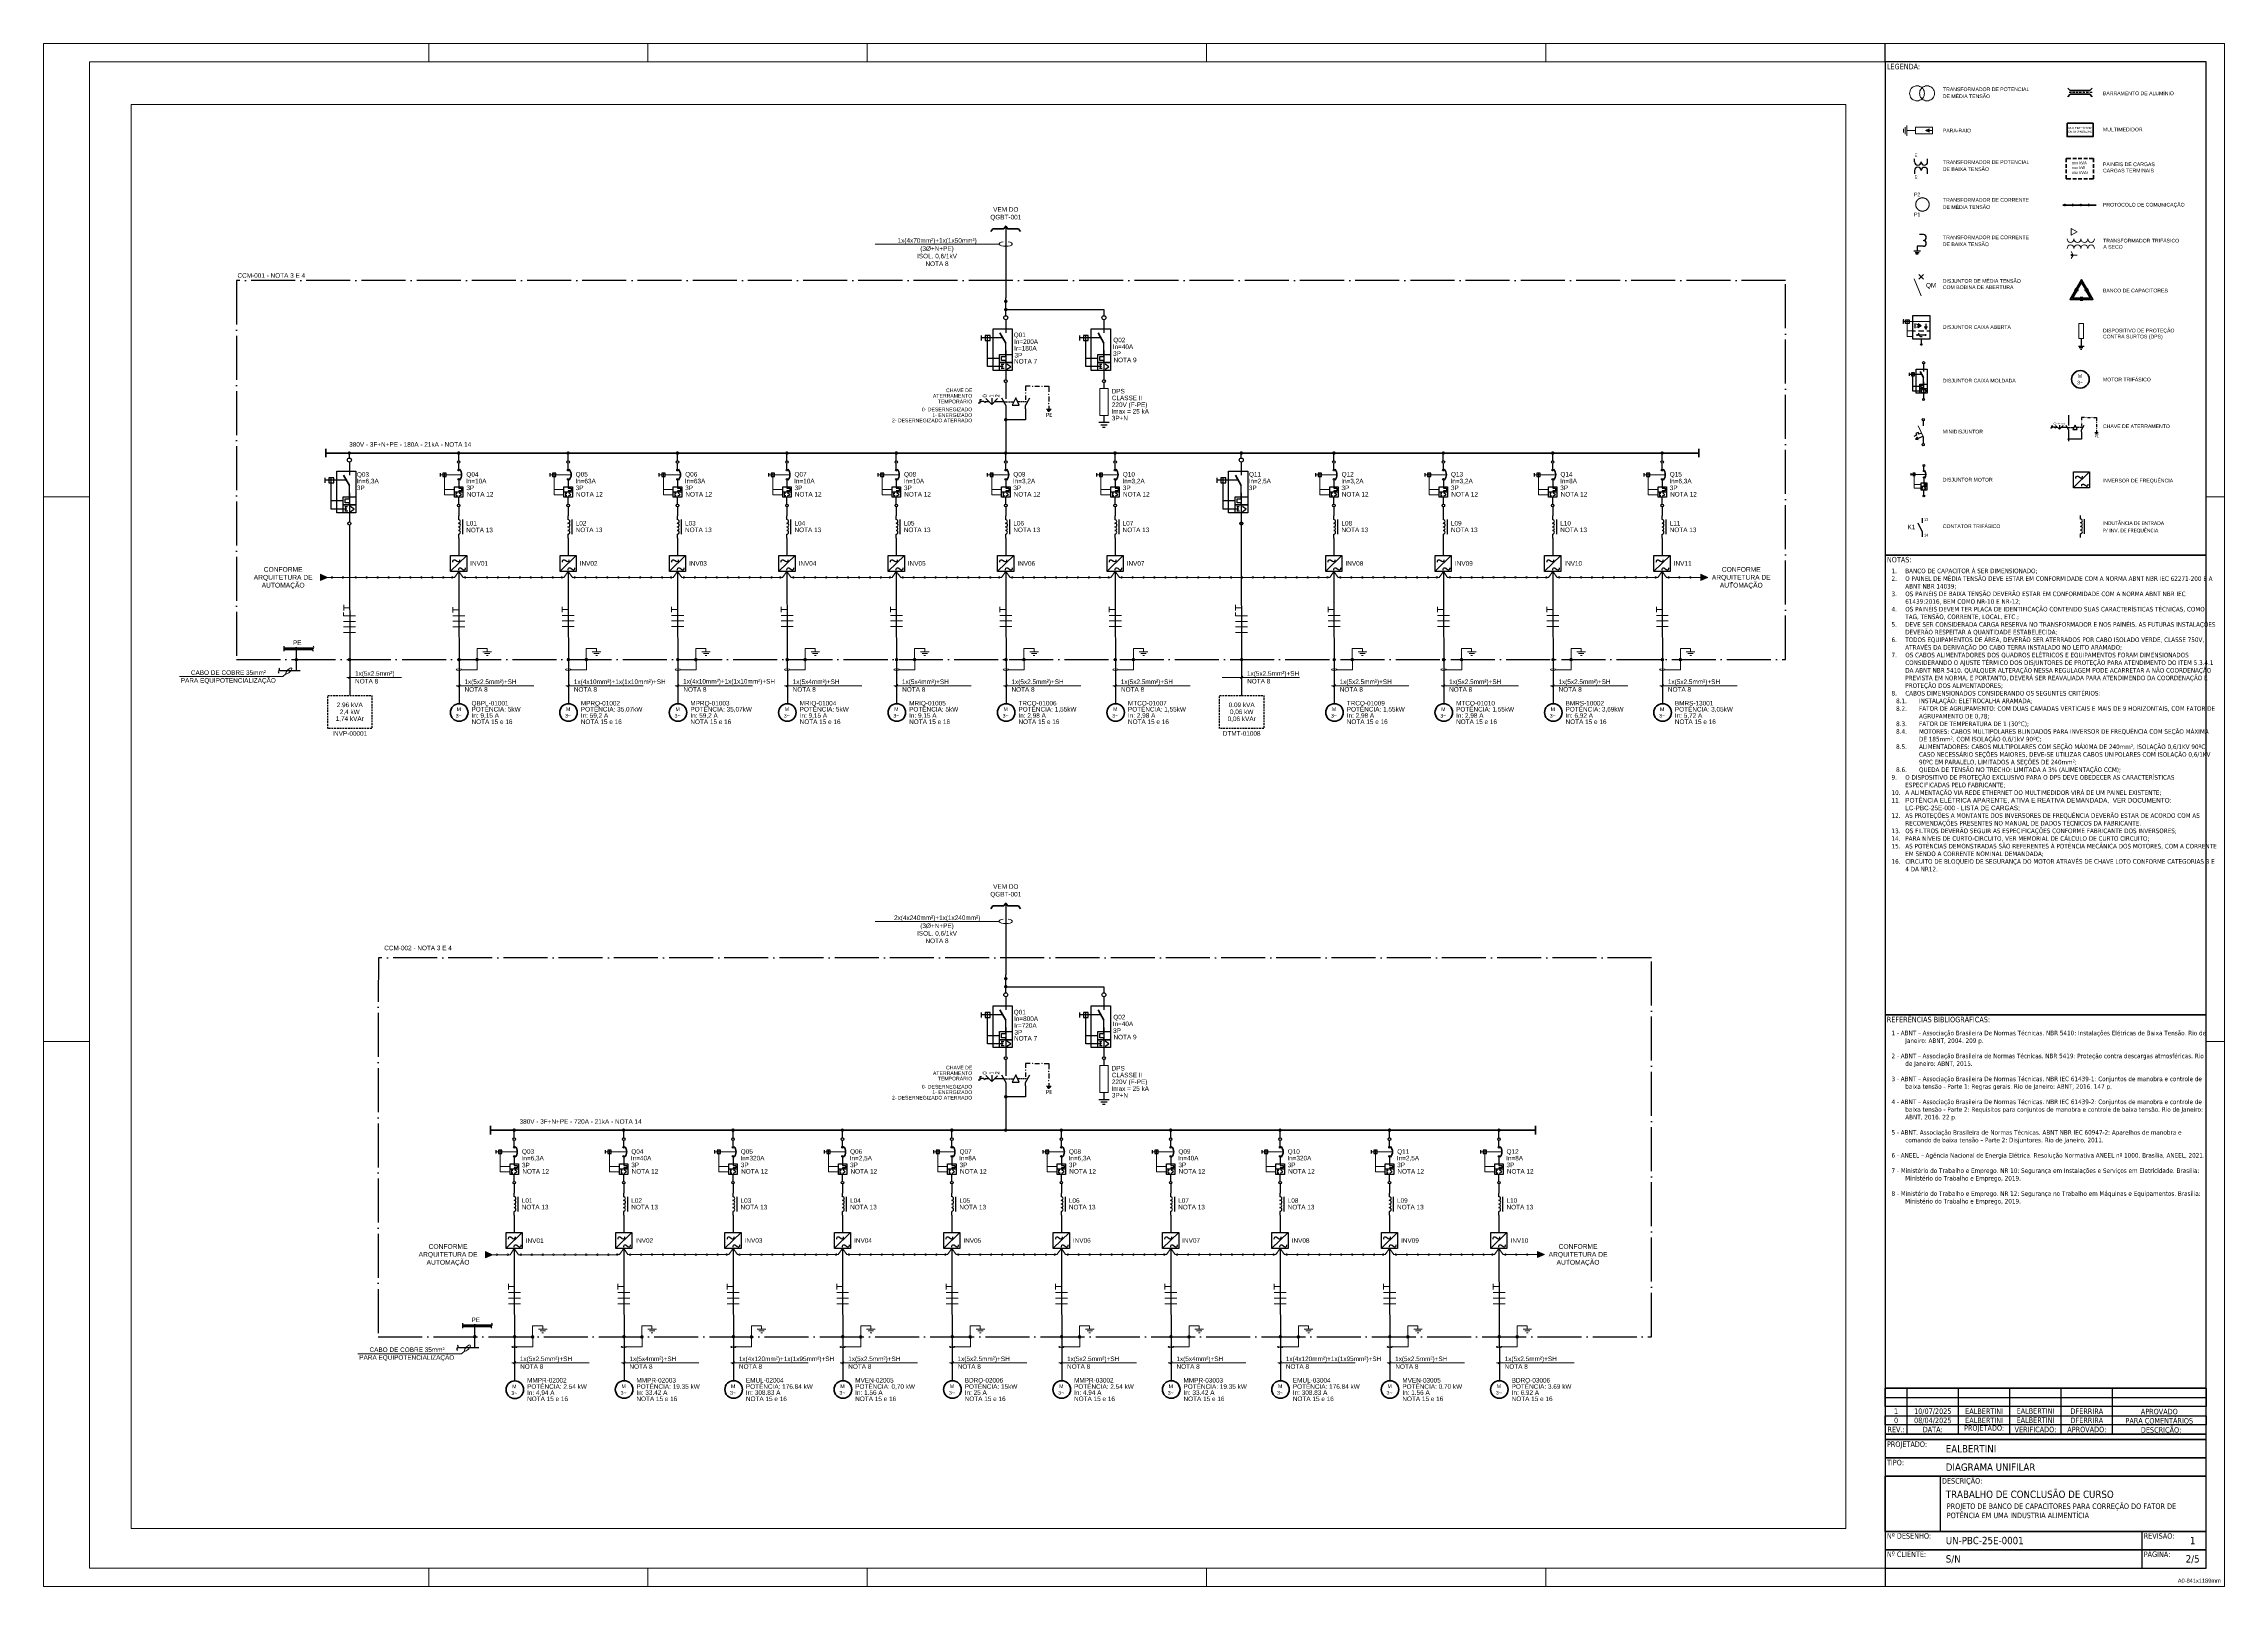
# Paper-space layout 'FOLHA 2' of a CAD drawing. Header units: inches, sheet in millimetres. Extents: x 0 to 1189, y 0 to 841.
# The model-space entities are those that its viewports show. They can reach past a viewport. Long polylines and large blocks are cut down to what shows.
import ezdxf
from ezdxf.enums import TextEntityAlignment as Align

# ---------------------------------------------------------------- set-up
doc = ezdxf.new("R2010")
doc.units = ezdxf.units.IN
doc.header["$MEASUREMENT"] = 0
doc.linetypes.add('ACAD_ISO04W100', pattern=[30, 24, -3, 0, -3])
doc.linetypes.add('DASHEDX2', pattern=[1.5, 1, -0.5])
for name, color, linetype in [('CABOS', 2, 'Continuous'), ('CAIXA DE IDENT.', 6, 'ACAD_ISO04W100'), ('COMPONENTES', 7, 'Continuous'), ('LEG. LINHA', 253, 'Continuous'), ('LEG. TEXTO', 1, 'Continuous'), ('MOLDURA', 5, 'Continuous'), ('PDF2_AM_8', 7, 'Continuous'), ('PDF2_E-TXT20', 7, 'Continuous'), ('ROTAS', 7, 'Continuous'), ('TEXTO DES.', 2, 'Continuous'), ('TEXTO LEG.', 7, 'Continuous'), ('TRACEJADO', 7, 'DASHEDX2')]:
    doc.layers.add(name, color=color, linetype=linetype)
doc.layers.add('PDF_GERAL', color=9, linetype='Continuous', true_color=0x808080)
doc.styles.add('MtXpl_Calibri', font='calibri.ttf')
doc.styles.add('MtXpl_Tahoma', font='tahoma.ttf')
doc.styles.add('PDF ArialMT', font='arial.ttf')
doc.styles.add('PDF Calibri', font='calibri.ttf')

# ---------------------------------------------------------------- blocks, each defined once
blk = doc.blocks.new('MOLDURA')
at = {"layer": 'MOLDURA', "lineweight": 15}
for p, q in [((3594.5, -1351.5), (2405.5, -1351.5)), ((2405.5, -1351.5), (2405.5, -2192.5)), ((2615.5, -1361.5), (2615.5, -1351.5)), ((2735, -1361.5), (2735, -1351.5)), ((2854.5, -1361.5), (2854.5, -1351.5)), ((3039.5, -1361.5), (3039.5, -1351.5)), ((3224.5, -1361.5), (3224.5, -1351.5)), ((3594.5, -2192.5), (3594.5, -1351.5)), ((2430.5, -2182.5), (2430.5, -1361.5)), ((2430.5, -1361.5), (3584.5, -1361.5)), ((3584.5, -1361.5), (3584.5, -2182.5)), ((2430.5, -1598.5), (2405.5, -1598.5)), ((2430.5, -1895.5), (2405.5, -1895.5)), ((3584.5, -2182.5), (2430.5, -2182.5)), ((2615.5, -2192.5), (2615.5, -2182.5)), ((2735, -2192.5), (2735, -2182.5)), ((2854.5, -2192.5), (2854.5, -2182.5)), ((3039.5, -2192.5), (3039.5, -2182.5)), ((3224.5, -2192.5), (3224.5, -2182.5)), ((2405.5, -2192.5), (3594.5, -2192.5))]:
    blk.add_line(p, q, dxfattribs=at)
at = {"layer": 'MOLDURA'}
for p, q in [((3409.5, -1361.5), (3409.5, -1351.5)), ((3409.5, -1361.5), (3409.5, -2182.5)), ((3409.5, -2182.5), (3409.5, -2192.5))]:
    blk.add_line(p, q, dxfattribs=at)
at = {"layer": 'MOLDURA', "lineweight": 15}
blk.add_lwpolyline([(3594.5, -1598.5), (3584.5, -1598.5), (3594.5, -1598.5)], dxfattribs=at)
blk.add_lwpolyline([(3594.5, -1895.5), (3584.5, -1895.5)], close=True, dxfattribs=at)
at = {"layer": 'MOLDURA', "insert": (3592.5, -2190.5), "char_height": 2.2, "attachment_point": 9, "style": 'PDF ArialMT'}
blk.add_mtext('A0-841x1189mm', dxfattribs=at)
blk = doc.blocks.new('LEGENDA')
for p, q in [((3409.5, -2067.6), (3409.5, -2062.6)), ((3409.5, -2062.6), (3584.5, -2062.6)), ((3409.5, -2072.6), (3409.5, -2067.6)), ((3409.5, -2067.6), (3584.5, -2067.6)), ((3421.5, -2087.6), (3421.5, -2062.6)), ((3449.5, -2087.6), (3449.5, -2062.6)), ((3477.5, -2087.6), (3477.5, -2062.6)), ((3505.5, -2087.6), (3505.5, -2062.6)), ((3533.5, -2087.6), (3533.5, -2062.6)), ((3584.5, -2062.6), (3584.5, -2067.6)), ((3584.5, -2067.6), (3584.5, -2072.6)), ((3584.5, -2072.6), (3409.5, -2072.6)), ((3409.5, -2072.6), (3409.5, -2077.6)), ((3409.5, -2082.6), (3409.5, -2077.6)), ((3409.5, -2077.6), (3584.5, -2077.6)), ((3584.5, -2077.6), (3584.5, -2072.6)), ((3584.5, -2077.6), (3584.5, -2082.6)), ((3584.5, -2082.6), (3409.5, -2082.6)), ((3409.5, -2082.6), (3409.5, -2087.6)), ((3409.5, -2087.6), (3584.5, -2087.6)), ((3584.5, -2087.6), (3584.5, -2082.6))]:
    blk.add_line(p, q)
blk = doc.blocks.new('legenda-2')
at = {"layer": 'LEG. LINHA'}
blk.add_line((3549.5, -2162.5), (3549.5, -2172.5), dxfattribs=at)
blk.add_lwpolyline([(3409.5, -2172.5), (3584.5, -2172.5), (3584.5, -2162.5), (3409.5, -2162.5)], close=True, dxfattribs=at)
blk = doc.blocks.new('DISJ. CX. MOLDADA')
at = {"layer": 'COMPONENTES', "lineweight": 30}
for points in [[(6109.6, -961.1), (6109.6, -966), (6109.6, -968.1)], [(6096.4, -972.3), (6096.4, -969.6)], [(6108, -970.9), (6096.4, -970.9)], [(6108.2, -986.6), (6099.7, -986.6), (6099.7, -969.6)], [(6109.6, -984.4), (6109.6, -983.3), (6107.3, -983.3), (6107.3, -981.1), (6109.6, -981.1), (6109.6, -980), (6109.6, -973.8)], [(6106.2, -982.2), (6099.7, -982.2)], [(6107.1, -985.3), (6108.5, -985.3)], [(6107.7, -987.5), (6107.7, -985.3)], [(6109.6, -977.8), (6109.6, -993.8)], [(6110.2, -987.9), (6112.3, -986.7), (6110.2, -985.2)], [(6107.1, -987.5), (6108.7, -987.5)]]:
    blk.add_lwpolyline(points, dxfattribs=at)
for points in [[(6101.1, -969.6), (6098.4, -969.6), (6098.4, -972.3), (6101.1, -972.3)], [(6113.1, -988.7), (6102.7, -988.7), (6102.7, -966), (6113.1, -966)], [(6106.2, -980), (6113.1, -980), (6113.1, -984.4), (6106.2, -984.4)], [(6106.2, -984.4), (6113.1, -984.4), (6113.1, -988.7), (6106.2, -988.7)]]:
    blk.add_lwpolyline(points, close=True, dxfattribs=at)
at = {"layer": 'COMPONENTES', "lineweight": 50}
blk.add_lwpolyline([(6109.6, -973.8), (6106.4, -968.1)], dxfattribs=at)
at = {"layer": 'COMPONENTES', "lineweight": 30}
for centre, radius in [((6109.6, -959.9), 1.08), ((6109.6, -994.5), 0.826)]:
    blk.add_circle(centre, radius, dxfattribs=at)
blk = doc.blocks.new('DPS2')
at = {"layer": 'COMPONENTES', "lineweight": 9}
blk.add_lwpolyline([(5544.1, -957.6), (5548.6, -957.6), (5548.6, -972.3), (5544.1, -972.3)], close=True, dxfattribs=at)
at = {"layer": 'COMPONENTES', "lineweight": 30}
for points in [[(5546.3, -972.3), (5546.3, -976.2)], [(5549.1, -976.2), (5543.6, -976.2)], [(5548, -977.5), (5544.6, -977.5)], [(5546.9, -978.9), (5545.6, -978.9)]]:
    blk.add_lwpolyline(points, dxfattribs=at)
at = {"layer": 'ROTAS', "lineweight": 30}
blk.add_lwpolyline([(5546.3, -954.5), (5546.3, -957.6)], dxfattribs=at)
blk = doc.blocks.new('Chave de Aterramento')
at = {"layer": 'COMPONENTES'}
h = blk.add_hatch(color=256, dxfattribs=at)
h.dxf.hatch_style = 1
h.paths.add_polyline_path([(5431.9, -972.8, 1), (5433.9, -972.8, 1)])
blk.add_line((5431.8, -963), (5426.7, -963), dxfattribs=at)
at = {"layer": 'COMPONENTES', "lineweight": 30}
for p, q in [((5430.6, -960.9), (5432.9, -965)), ((5443.7, -959.6), (5443.7, -962)), ((5432.9, -965), (5432.9, -974.5))]:
    blk.add_line(p, q, dxfattribs=at)
for points in [[(5419.6, -962), (5418.7, -962), (5418.7, -963.8), (5417.8, -963.8)], [(5418.7, -962.8), (5419.4, -962.8)], [(5421.9, -962.8), (5421.5, -963.5), (5421, -962.8), (5419.7, -962.8)], [(5421.9, -962.8), (5423.4, -962.8)], [(5428.4, -961.3), (5425.2, -964.5), (5422, -961.2)], [(5425.2, -961.1), (5425.2, -964.5)], [(5431.8, -963), (5432.5, -963)], [(5432.8, -963), (5433.4, -963)], [(5432.9, -952.6), (5432.9, -959.6), (5432.9, -961.4)], [(5433.8, -963), (5434.4, -963)], [(5434.7, -963), (5435.3, -963)], [(5435.6, -963), (5436.4, -963)], [(5436.6, -963), (5437.3, -963)], [(5440.1, -963), (5439.3, -963)], [(5441, -963), (5440.2, -963)], [(5441.9, -963), (5441.3, -963)], [(5442.9, -963), (5442.2, -963)], [(5443.8, -963), (5443.2, -963)], [(5446.2, -954.6), (5443.7, -954.6), (5443.7, -957)], [(5443.7, -966.8), (5443.7, -965), (5446, -960.9)], [(5444.8, -963), (5444.1, -963)], [(5448.8, -954.6), (5451.3, -954.6)], [(5453.8, -954.6), (5456.3, -954.6), (5456.3, -956.5)], [(5456.3, -954.6), (5456.3, -957.7)], [(5456.3, -960.2), (5456.3, -962.8)], [(5443.7, -966.8), (5443.7, -972.8), (5432.9, -972.8)], [(5455.1, -967.1), (5457.7, -967.1)], [(5455.5, -967.6), (5457.2, -967.6)], [(5455.9, -968.1), (5456.8, -968.1)], [(5456.3, -965.3), (5456.3, -967.1)]]:
    blk.add_lwpolyline(points, dxfattribs=at)
blk.add_lwpolyline([(5436.4, -964.8), (5440.2, -964.8), (5438.3, -960.9)], close=True, dxfattribs=at)
at = {"layer": 'COMPONENTES', "lineweight": 0}
for centre in [(5443.7, -958.3), (5447.5, -954.6), (5452.6, -954.6), (5456.3, -959), (5456.3, -964)]:
    blk.add_circle(centre, 0.125, dxfattribs=at)
at = {"layer": 'COMPONENTES', "char_height": 2.2, "attachment_point": 4, "rotation": 90, "style": 'PDF Calibri'}
for s, insert in [('0', (5421.4, -960.7)), ('1', (5425, -960.8)), ('2', (5428.2, -960.7))]:
    blk.add_mtext(s, dxfattribs=dict(at, insert=insert))
at = {"layer": 'COMPONENTES', "insert": (5454.8, -970.2), "char_height": 2.2, "attachment_point": 4, "style": 'PDF Calibri'}
blk.add_mtext('PE', dxfattribs=at)
blk = doc.blocks.new('Indutância')
at = {"layer": 'COMPONENTES', "lineweight": 30}
for p, q in [((5383.2, -1082.4), (5383.2, -1080.4)), ((5383.2, -1092.4), (5383.2, -1090.4))]:
    blk.add_line(p, q, dxfattribs=at)
blk.add_lwpolyline([(5383.1, -1088.4, 1), (5383.1, -1086.4, 1), (5383.1, -1084.3)], format="xyb", dxfattribs=at)
blk.add_lwpolyline([(5385.2, -1082.4), (5385.2, -1090.4)], dxfattribs=at)
for centre in [(5383.1, -1083.4), (5383.1, -1089.3)]:
    blk.add_arc(centre, 1.01, 270, 90, dxfattribs=at)
blk = doc.blocks.new('Inversor')
at = {"layer": 'COMPONENTES', "lineweight": 30}
for points in [[(5353.2, -1116.5), (5344.4, -1125.1)], [(5345.7, -1120.1), (5345.7, -1119.7), (5345.9, -1119.1), (5346.3, -1118.9), (5346.7, -1118.9), (5347.1, -1119.1), (5348, -1119.7), (5348.4, -1119.9), (5348.8, -1119.9), (5349.2, -1119.7), (5349.4, -1119.3), (5349.4, -1118.9)], [(5348.8, -1124.5), (5348.8, -1124.1), (5349, -1123.4), (5349.4, -1123.3), (5349.8, -1123.3), (5350.2, -1123.4), (5351.1, -1124.1), (5351.5, -1124.3), (5351.9, -1124.3), (5352.3, -1124.1), (5352.5, -1123.7), (5352.5, -1123.3)]]:
    blk.add_lwpolyline(points, dxfattribs=at)
blk.add_lwpolyline([(5344.4, -1116.5), (5353.2, -1116.5), (5353.2, -1125.2), (5344.4, -1125.2)], close=True, dxfattribs=at)
blk = doc.blocks.new('disjuntor motor')
at = {"layer": 'COMPONENTES', "lineweight": 30}
for points in [[(5601.3, -951.4), (5601.3, -949.6)], [(5611.2, -947.6), (5611.2, -944.4)], [(5613.5, -960), (5608.9, -960)], [(5609.6, -960.6), (5610.4, -960.6)], [(5609.6, -961.9), (5610.5, -961.9)], [(5609.9, -961.9), (5609.9, -960.6)], [(5611.2, -953.5), (5611.2, -957.1), (5611.2, -957.9), (5612.8, -957.9), (5612.8, -959.3), (5611.2, -959.3), (5611.2, -960)], [(5611.2, -966.7), (5611.2, -962.8)], [(5611.4, -962.1), (5612.7, -961.4), (5611.5, -960.4)]]:
    blk.add_lwpolyline(points, dxfattribs=at)
at = {"layer": 'COMPONENTES', "lineweight": 15}
for points in [[(5612.9, -950.5), (5601.3, -950.5)], [(5608.9, -961.4), (5603.5, -961.4), (5603.5, -949.6)], [(5608.9, -958.6), (5603.5, -958.6)]]:
    blk.add_lwpolyline(points, dxfattribs=at)
at = {"layer": 'COMPONENTES', "lineweight": 30}
for points in [[(5604.4, -949.6), (5602.6, -949.6), (5602.6, -951.4), (5604.4, -951.4)], [(5613.5, -957.1), (5613.5, -962.8), (5608.9, -962.8), (5608.9, -957.1)]]:
    blk.add_lwpolyline(points, close=True, dxfattribs=at)
for centre, radius in [((5611.2, -943.6), 0.688), ((5611.2, -948), 0.434), ((5611.2, -953), 0.434), ((5611.2, -967.3), 0.688)]:
    blk.add_circle(centre, radius, dxfattribs=at)
at = {"layer": 'COMPONENTES', "lineweight": 50}
blk.add_arc((5608.4, -950.5), 4.43, 318.0432, 41.9568, dxfattribs=at)
blk = doc.blocks.new('ATERRAMENTO')
at = {"layer": 'ROTAS'}
h = blk.add_hatch(color=256, dxfattribs=at)
h.dxf.hatch_style = 1
h.paths.add_polyline_path([(6647.5, -699.9, 1), (6649.5, -699.9, 1)])
at = {"layer": 'PDF2_E-TXT20', "lineweight": 9}
blk.add_line((6640.2, -705.4), (6648.6, -705.4), dxfattribs=at)
for points in [[(6654, -695.6), (6654, -693.8), (6648.5, -693.8), (6648.6, -705.4)], [(6651.7, -695.6), (6656.4, -695.6)], [(6652.6, -696.6), (6655.5, -696.6)], [(6653.6, -697.7), (6654.5, -697.7)]]:
    blk.add_lwpolyline(points, dxfattribs=at)
for points in [[(6638.2, -704.9), (6637.5, -705), (6637.1, -705.2), (6637.2, -705.4)], [(6637.2, -705.4), (6637.3, -705.6), (6637.9, -705.8), (6638.7, -705.8)], [(6638.7, -705.8), (6639.4, -705.8), (6640, -705.6), (6640.2, -705.4)], [(6640.2, -705.4), (6640.3, -705.2), (6639.8, -705), (6639.1, -704.9)]]:
    blk.add_open_spline(points, degree=3, dxfattribs=at)
blk = doc.blocks.new('MOTOR TRI')
at = {"layer": 'COMPONENTES', "lineweight": 40}
blk.add_circle((6638.8, -725.7), 4.79, dxfattribs=at)
at = {"layer": 'COMPONENTES', "char_height": 2.01, "attachment_point": 4, "style": 'PDF ArialMT'}
for s, insert in [('M', (6637.4, -723.9)), ('3~', (6636.9, -727.5))]:
    blk.add_mtext(s, dxfattribs=dict(at, insert=insert))
blk = doc.blocks.new('SETA')
at = {"layer": 'ROTAS'}
h = blk.add_hatch(color=256, dxfattribs=at)
h.dxf.hatch_style = 1
h.paths.add_polyline_path([(5730.9, -872), (5727, -870.3), (5727, -873.7)])
at = {"layer": 'ROTAS', "lineweight": 9}
blk.add_lwpolyline([(5730.9, -872), (5727, -870.3), (5727, -873.7)], close=True, dxfattribs=at)
blk.add_lwpolyline([(5730.9, -872), (5727, -870.3), (5727, -873.7)], close=True, dxfattribs=at)
blk = doc.blocks.new('chamada cabo')
at = {"layer": 'ROTAS', "lineweight": 9}
blk.add_lwpolyline([(6921.1, -1333.7), (6988.7, -1333.7)], dxfattribs=at)
for points in [[(6990.8, -1332.5), (6989.2, -1332.7), (6988.4, -1333.3), (6988.7, -1333.9)], [(6988.7, -1333.9), (6989.1, -1334.5), (6990.6, -1335), (6992.3, -1334.9)], [(6992.3, -1334.9), (6994.1, -1334.9), (6995.5, -1334.5), (6995.8, -1333.9)], [(6995.8, -1333.9), (6996.1, -1333.3), (6995.2, -1332.7), (6993.6, -1332.5)]]:
    blk.add_open_spline(points, degree=3, dxfattribs=at)

msp = doc.modelspace()

# ---------------------------------------------------------------- hatches: boundary and pattern name
at = {"layer": 'COMPONENTES'}
h = msp.add_hatch(color=256, dxfattribs=at)
h.dxf.hatch_style = 1
h.paths.add_polyline_path([(9575.9, -1501.3, 1), (9577.9, -1501.3, 1)])
h = msp.add_hatch(color=256, dxfattribs=at)
h.dxf.hatch_style = 1
h.paths.add_polyline_path([(9673.3, -1870.4, 1), (9675.3, -1870.4, 1)])
at = {"layer": 'ROTAS'}
h = msp.add_hatch(color=256, dxfattribs=at)
h.dxf.hatch_style = 1
h.paths.add_polyline_path([(9962.8, -1312, 1), (9964.8, -1312, 1)])
h = msp.add_hatch(color=256, dxfattribs=at)
h.dxf.hatch_style = 1
h.paths.add_polyline_path([(9962.8, -1316.5, 1), (9964.8, -1316.5, 1)])
h = msp.add_hatch(color=256, dxfattribs=at)
h.dxf.hatch_style = 1
h.paths.add_polyline_path([(9604.9, -1394.7, 1), (9606.8, -1394.7, 1)])
h = msp.add_hatch(color=256, dxfattribs=at)
h.dxf.hatch_style = 1
h.paths.add_polyline_path([(9664.5, -1394.7, 1), (9666.5, -1394.7, 1)])
h = msp.add_hatch(color=256, dxfattribs=at)
h.dxf.hatch_style = 1
h.paths.add_polyline_path([(9724.2, -1394.7, 1), (9726.1, -1394.7, 1)])
h = msp.add_hatch(color=256, dxfattribs=at)
h.dxf.hatch_style = 1
h.paths.add_polyline_path([(9783.8, -1394.7, 1), (9785.8, -1394.7, 1)])
h = msp.add_hatch(color=256, dxfattribs=at)
h.dxf.hatch_style = 1
h.paths.add_polyline_path([(9843.5, -1394.7, 1), (9845.4, -1394.7, 1)])
h = msp.add_hatch(color=256, dxfattribs=at)
h.dxf.hatch_style = 1
h.paths.add_polyline_path([(9903.1, -1394.7, 1), (9905.1, -1394.7, 1)])
h = msp.add_hatch(color=256, dxfattribs=at)
h.dxf.hatch_style = 1
h.paths.add_polyline_path([(9962.8, -1394.7, 1), (9964.7, -1394.7, 1)])
h = msp.add_hatch(color=256, dxfattribs=at)
h.dxf.hatch_style = 1
h.paths.add_polyline_path([(10022.4, -1394.7, 1), (10024.4, -1394.7, 1)])
h = msp.add_hatch(color=256, dxfattribs=at)
h.dxf.hatch_style = 1
h.paths.add_polyline_path([(10091.2, -1394.7, 1), (10093.2, -1394.7, 1)])
h = msp.add_hatch(color=256, dxfattribs=at)
h.dxf.hatch_style = 1
h.paths.add_polyline_path([(10141.7, -1394.7, 1), (10143.7, -1394.7, 1)])
h = msp.add_hatch(color=256, dxfattribs=at)
h.dxf.hatch_style = 1
h.paths.add_polyline_path([(10201.4, -1394.7, 1), (10203.3, -1394.7, 1)])
h = msp.add_hatch(color=256, dxfattribs=at)
h.dxf.hatch_style = 1
h.paths.add_polyline_path([(10261, -1394.7, 1), (10263, -1394.7, 1)])
h = msp.add_hatch(color=256, dxfattribs=at)
h.dxf.hatch_style = 1
h.paths.add_polyline_path([(10320.7, -1394.7, 1), (10322.6, -1394.7, 1)])
h = msp.add_hatch(color=256, dxfattribs=at)
h.dxf.hatch_style = 1
h.paths.add_polyline_path([(9576, -1507.3, 1), (9577.9, -1507.3, 1)])
h = msp.add_hatch(color=256, dxfattribs=at)
h.dxf.hatch_style = 1
h.paths.add_polyline_path([(9605, -1507.3, 1), (9607, -1507.3, 1)])
h = msp.add_hatch(color=256, dxfattribs=at)
h.dxf.hatch_style = 1
h.paths.add_polyline_path([(9664.7, -1507.3, 1), (9666.7, -1507.3, 1)])
h = msp.add_hatch(color=256, dxfattribs=at)
h.dxf.hatch_style = 1
h.paths.add_polyline_path([(9724.3, -1507.3, 1), (9726.3, -1507.3, 1)])
h = msp.add_hatch(color=256, dxfattribs=at)
h.dxf.hatch_style = 1
h.paths.add_polyline_path([(9784, -1507.3, 1), (9785.9, -1507.3, 1)])
h = msp.add_hatch(color=256, dxfattribs=at)
h.dxf.hatch_style = 1
h.paths.add_polyline_path([(9843.6, -1507.3, 1), (9845.6, -1507.3, 1)])
h = msp.add_hatch(color=256, dxfattribs=at)
h.dxf.hatch_style = 1
h.paths.add_polyline_path([(9903.3, -1507.3, 1), (9905.2, -1507.3, 1)])
h = msp.add_hatch(color=256, dxfattribs=at)
h.dxf.hatch_style = 1
h.paths.add_polyline_path([(9962.9, -1507.3, 1), (9964.9, -1507.3, 1)])
h = msp.add_hatch(color=256, dxfattribs=at)
h.dxf.hatch_style = 1
h.paths.add_polyline_path([(10022.6, -1507.3, 1), (10024.5, -1507.3, 1)])
h = msp.add_hatch(color=256, dxfattribs=at)
h.dxf.hatch_style = 1
h.paths.add_polyline_path([(10091.4, -1507.3, 1), (10093.3, -1507.3, 1)])
h = msp.add_hatch(color=256, dxfattribs=at)
h.dxf.hatch_style = 1
h.paths.add_polyline_path([(10141.9, -1507.3, 1), (10143.8, -1507.3, 1)])
h = msp.add_hatch(color=256, dxfattribs=at)
h.dxf.hatch_style = 1
h.paths.add_polyline_path([(10201.5, -1507.3, 1), (10203.5, -1507.3, 1)])
h = msp.add_hatch(color=256, dxfattribs=at)
h.dxf.hatch_style = 1
h.paths.add_polyline_path([(10261.2, -1507.3, 1), (10263.1, -1507.3, 1)])
h = msp.add_hatch(color=256, dxfattribs=at)
h.dxf.hatch_style = 1
h.paths.add_polyline_path([(10320.8, -1507.3, 1), (10322.8, -1507.3, 1)])
h = msp.add_hatch(color=256, dxfattribs=at)
h.dxf.hatch_style = 1
h.paths.add_polyline_path([(9962.8, -1681.2, 1), (9964.8, -1681.2, 1)])
h = msp.add_hatch(color=256, dxfattribs=at)
h.dxf.hatch_style = 1
h.paths.add_polyline_path([(9962.8, -1685.6, 1), (9964.8, -1685.6, 1)])
h = msp.add_hatch(color=256, dxfattribs=at)
h.dxf.hatch_style = 1
h.paths.add_polyline_path([(9694.8, -1763.8, 1), (9696.8, -1763.8, 1)])
h = msp.add_hatch(color=256, dxfattribs=at)
h.dxf.hatch_style = 1
h.paths.add_polyline_path([(9754.5, -1763.8, 1), (9756.4, -1763.8, 1)])
h = msp.add_hatch(color=256, dxfattribs=at)
h.dxf.hatch_style = 1
h.paths.add_polyline_path([(9814.1, -1763.8, 1), (9816.1, -1763.8, 1)])
h = msp.add_hatch(color=256, dxfattribs=at)
h.dxf.hatch_style = 1
h.paths.add_polyline_path([(9873.8, -1763.8, 1), (9875.7, -1763.8, 1)])
h = msp.add_hatch(color=256, dxfattribs=at)
h.dxf.hatch_style = 1
h.paths.add_polyline_path([(9933.4, -1763.8, 1), (9935.4, -1763.8, 1)])
h = msp.add_hatch(color=256, dxfattribs=at)
h.dxf.hatch_style = 1
h.paths.add_polyline_path([(9962.8, -1763.8, 1), (9964.7, -1763.8, 1)])
h = msp.add_hatch(color=256, dxfattribs=at)
h.dxf.hatch_style = 1
h.paths.add_polyline_path([(9993.1, -1763.8, 1), (9995, -1763.8, 1)])
h = msp.add_hatch(color=256, dxfattribs=at)
h.dxf.hatch_style = 1
h.paths.add_polyline_path([(10052.7, -1763.8, 1), (10054.7, -1763.8, 1)])
h = msp.add_hatch(color=256, dxfattribs=at)
h.dxf.hatch_style = 1
h.paths.add_polyline_path([(10112.4, -1763.8, 1), (10114.3, -1763.8, 1)])
h = msp.add_hatch(color=256, dxfattribs=at)
h.dxf.hatch_style = 1
h.paths.add_polyline_path([(10172, -1763.8, 1), (10174, -1763.8, 1)])
h = msp.add_hatch(color=256, dxfattribs=at)
h.dxf.hatch_style = 1
h.paths.add_polyline_path([(10231.7, -1763.8, 1), (10233.6, -1763.8, 1)])
h = msp.add_hatch(color=256, dxfattribs=at)
h.dxf.hatch_style = 1
h.paths.add_polyline_path([(9673.3, -1876.4, 1), (9675.3, -1876.4, 1)])
h = msp.add_hatch(color=256, dxfattribs=at)
h.dxf.hatch_style = 1
h.paths.add_polyline_path([(9695, -1876.4, 1), (9697, -1876.4, 1)])
h = msp.add_hatch(color=256, dxfattribs=at)
h.dxf.hatch_style = 1
h.paths.add_polyline_path([(9754.6, -1876.4, 1), (9756.6, -1876.4, 1)])
h = msp.add_hatch(color=256, dxfattribs=at)
h.dxf.hatch_style = 1
h.paths.add_polyline_path([(9814.3, -1876.4, 1), (9816.3, -1876.4, 1)])
h = msp.add_hatch(color=256, dxfattribs=at)
h.dxf.hatch_style = 1
h.paths.add_polyline_path([(9873.9, -1876.4, 1), (9875.9, -1876.4, 1)])
h = msp.add_hatch(color=256, dxfattribs=at)
h.dxf.hatch_style = 1
h.paths.add_polyline_path([(9933.6, -1876.4, 1), (9935.6, -1876.4, 1)])
h = msp.add_hatch(color=256, dxfattribs=at)
h.dxf.hatch_style = 1
h.paths.add_polyline_path([(9993.2, -1876.4, 1), (9995.2, -1876.4, 1)])
h = msp.add_hatch(color=256, dxfattribs=at)
h.dxf.hatch_style = 1
h.paths.add_polyline_path([(10052.9, -1876.4, 1), (10054.8, -1876.4, 1)])
h = msp.add_hatch(color=256, dxfattribs=at)
h.dxf.hatch_style = 1
h.paths.add_polyline_path([(10112.5, -1876.4, 1), (10114.5, -1876.4, 1)])
h = msp.add_hatch(color=256, dxfattribs=at)
h.dxf.hatch_style = 1
h.paths.add_polyline_path([(10172.2, -1876.4, 1), (10174.1, -1876.4, 1)])
h = msp.add_hatch(color=256, dxfattribs=at)
h.dxf.hatch_style = 1
h.paths.add_polyline_path([(10231.8, -1876.4, 1), (10233.8, -1876.4, 1)])

# ---------------------------------------------------------------- linework, layer by layer
at = {"layer": 'CABOS', "lineweight": 9}
for p, q in [((9602.7, -1483.4), (9602.7, -1481.6)), ((10089.1, -1483.4), (10089.1, -1481.6))]:
    msp.add_line(p, q, dxfattribs=at)
for points in [[(9602.7, -1483.4), (9609.3, -1483.4)], [(9602.8, -1477.4), (9602.8, -1480.5)], [(9602.8, -1479), (9606, -1479)], [(9662.3, -1478.7), (9662.3, -1481.7)], [(9662.3, -1480.2), (9665.6, -1480.2)], [(9662.3, -1483.4), (9668.9, -1483.4)], [(9722, -1478.5), (9722, -1481.5)], [(9722, -1480), (9725.3, -1480)], [(9722, -1483.2), (9728.5, -1483.2)], [(9728.5, -1486.2), (9722, -1486.2), (9728.5, -1486.2)], [(9781.6, -1478.5), (9781.6, -1481.5)], [(9781.6, -1480), (9784.9, -1480)], [(9781.6, -1483.2), (9788.2, -1483.2)], [(9788.2, -1486.2), (9781.6, -1486.2), (9788.2, -1486.2)], [(9841.3, -1478.5), (9841.3, -1481.5)], [(9841.3, -1480), (9844.6, -1480)], [(9841.3, -1483.2), (9847.8, -1483.2)], [(9847.8, -1486.2), (9841.3, -1486.2), (9847.8, -1486.2)], [(9900.9, -1478.5), (9900.9, -1481.5)], [(9900.9, -1480), (9904.2, -1480)], [(9900.9, -1483.2), (9907.5, -1483.2)], [(9907.5, -1486.2), (9900.9, -1486.2), (9907.5, -1486.2)], [(9960.6, -1478.5), (9960.6, -1481.5)], [(9960.6, -1480), (9963.9, -1480)], [(9960.6, -1483.2), (9967.1, -1483.2)], [(9967.1, -1486.2), (9960.6, -1486.2), (9967.1, -1486.2)], [(10020.2, -1478.5), (10020.2, -1481.5)], [(10020.2, -1480), (10023.5, -1480)], [(10020.2, -1483.2), (10026.8, -1483.2)], [(10026.8, -1486.2), (10020.2, -1486.2), (10026.8, -1486.2)], [(10089.1, -1477.4), (10089.1, -1480.5)], [(10089.1, -1479), (10092.3, -1479)], [(10089.1, -1483.4), (10095.6, -1483.4)], [(10139.5, -1478.5), (10139.5, -1481.5)], [(10139.5, -1480), (10142.8, -1480)], [(10139.5, -1483.2), (10146.1, -1483.2)], [(10146.1, -1486.2), (10139.5, -1486.2), (10146.1, -1486.2)], [(10199.2, -1478.5), (10199.2, -1481.5)], [(10199.2, -1480), (10202.4, -1480)], [(10199.2, -1483.2), (10205.7, -1483.2)], [(10205.7, -1486.2), (10199.2, -1486.2), (10205.7, -1486.2)], [(10258.8, -1478.5), (10258.8, -1481.5)], [(10258.8, -1480), (10262.1, -1480)], [(10258.8, -1483.2), (10265.4, -1483.2)], [(10265.4, -1486.2), (10258.8, -1486.2), (10265.4, -1486.2)], [(10318.5, -1478.5), (10318.5, -1481.5)], [(10318.5, -1480), (10321.7, -1480)], [(10318.5, -1483.2), (10325, -1483.2)], [(10325, -1486.2), (10318.5, -1486.2), (10325, -1486.2)], [(9602.7, -1486.5), (9609.3, -1486.5)], [(9609.3, -1489.5), (9602.7, -1489.5), (9609.3, -1489.5)], [(9609.3, -1492.6), (9602.7, -1492.6), (9609.3, -1492.6)], [(9668.9, -1486.4), (9662.3, -1486.4), (9668.9, -1486.4)], [(9668.9, -1489.4), (9662.3, -1489.4), (9668.9, -1489.4)], [(9728.5, -1489.3), (9722, -1489.3), (9728.5, -1489.3)], [(9788.2, -1489.3), (9781.6, -1489.3), (9788.2, -1489.3)], [(9847.8, -1489.3), (9841.3, -1489.3), (9847.8, -1489.3)], [(9907.5, -1489.3), (9900.9, -1489.3), (9907.5, -1489.3)], [(9967.1, -1489.3), (9960.6, -1489.3), (9967.1, -1489.3)], [(10026.8, -1489.3), (10020.2, -1489.3), (10026.8, -1489.3)], [(10089.1, -1486.5), (10095.6, -1486.5)], [(10095.6, -1489.5), (10089.1, -1489.5), (10095.6, -1489.5)], [(10095.6, -1492.5), (10089.1, -1492.5), (10095.6, -1492.5)], [(10146.1, -1489.3), (10139.5, -1489.3), (10146.1, -1489.3)], [(10205.7, -1489.3), (10199.2, -1489.3), (10205.7, -1489.3)], [(10265.4, -1489.3), (10258.8, -1489.3), (10265.4, -1489.3)], [(10325, -1489.3), (10318.5, -1489.3), (10325, -1489.3)], [(9692.6, -1847.6), (9692.6, -1850.7)], [(9692.6, -1849.1), (9695.9, -1849.1)], [(9692.6, -1852.3), (9699.2, -1852.3)], [(9752.3, -1847.6), (9752.3, -1850.6)], [(9752.3, -1849.1), (9755.6, -1849.1)], [(9752.3, -1852.3), (9758.8, -1852.3)], [(9811.9, -1847.6), (9811.9, -1850.6)], [(9811.9, -1849.1), (9815.2, -1849.1)], [(9811.9, -1852.3), (9818.5, -1852.3)], [(9871.6, -1847.6), (9871.6, -1850.6)], [(9871.6, -1849.1), (9874.9, -1849.1)], [(9871.6, -1852.3), (9878.1, -1852.3)], [(9931.2, -1847.6), (9931.2, -1850.6)], [(9931.2, -1849.1), (9934.5, -1849.1)], [(9931.2, -1852.3), (9937.8, -1852.3)], [(9990.9, -1847.6), (9990.9, -1850.6)], [(9990.9, -1849.1), (9994.2, -1849.1)], [(9990.9, -1852.3), (9997.4, -1852.3)], [(10050.5, -1847.6), (10050.5, -1850.6)], [(10050.5, -1849.1), (10053.8, -1849.1)], [(10050.5, -1852.3), (10057.1, -1852.3)], [(10110.2, -1847.6), (10110.2, -1850.6)], [(10110.2, -1849.1), (10113.5, -1849.1)], [(10110.2, -1852.3), (10116.7, -1852.3)], [(10169.8, -1847.6), (10169.8, -1850.6)], [(10169.8, -1849.1), (10173.1, -1849.1)], [(10169.8, -1852.3), (10176.4, -1852.3)], [(10229.5, -1847.6), (10229.5, -1850.6)], [(10229.5, -1849.1), (10232.8, -1849.1)], [(10229.5, -1852.3), (10236, -1852.3)], [(9699.2, -1855.4), (9692.6, -1855.4), (9699.2, -1855.4)], [(9699.2, -1858.4), (9692.6, -1858.4), (9699.2, -1858.4)], [(9758.8, -1855.3), (9752.3, -1855.3), (9758.8, -1855.3)], [(9758.8, -1858.4), (9752.3, -1858.4), (9758.8, -1858.4)], [(9818.5, -1855.3), (9811.9, -1855.3), (9818.5, -1855.3)], [(9818.5, -1858.4), (9811.9, -1858.4), (9818.5, -1858.4)], [(9878.1, -1855.3), (9871.6, -1855.3), (9878.1, -1855.3)], [(9878.1, -1858.4), (9871.6, -1858.4), (9878.1, -1858.4)], [(9937.8, -1855.3), (9931.2, -1855.3), (9937.8, -1855.3)], [(9937.8, -1858.4), (9931.2, -1858.4), (9937.8, -1858.4)], [(9997.4, -1855.3), (9990.9, -1855.3), (9997.4, -1855.3)], [(9997.4, -1858.4), (9990.9, -1858.4), (9997.4, -1858.4)], [(10057.1, -1855.3), (10050.5, -1855.3), (10057.1, -1855.3)], [(10057.1, -1858.4), (10050.5, -1858.4), (10057.1, -1858.4)], [(10116.7, -1855.3), (10110.2, -1855.3), (10116.7, -1855.3)], [(10116.7, -1858.4), (10110.2, -1858.4), (10116.7, -1858.4)], [(10176.4, -1855.3), (10169.8, -1855.3), (10176.4, -1855.3)], [(10176.4, -1858.4), (10169.8, -1858.4), (10176.4, -1858.4)], [(10236, -1855.3), (10229.5, -1855.3), (10236, -1855.3)], [(10236, -1858.4), (10229.5, -1858.4), (10236, -1858.4)]]:
    msp.add_lwpolyline(points, dxfattribs=at)
at = {"layer": 'CAIXA DE IDENT.'}
for points in [[(9544.4, -1300.7), (9544.3, -1507.3), (10388.9, -1507.3), (10389, -1300.7)], [(9621.7, -1669.8), (9621.6, -1876.4), (10315.9, -1876.4), (10315.9, -1669.8)]]:
    msp.add_lwpolyline(points, close=True, dxfattribs=at)
at = {"layer": 'COMPONENTES', "lineweight": 30}
for points in [[(9570.4, -1502.6), (9570.4, -1500)], [(9570.4, -1500.8), (9586.6, -1500.8)], [(9570.4, -1501.8), (9585.9, -1501.8)], [(9667.8, -1871.7), (9667.8, -1869.1)], [(9667.8, -1869.9), (9684, -1869.9)], [(9667.8, -1870.9), (9683.2, -1870.9)]]:
    msp.add_lwpolyline(points, dxfattribs=at)
at = {"layer": 'COMPONENTES', "lineweight": 0}
for points in [[(9586.6, -1500.8), (9576.9, -1500.8), (9586.6, -1500.8)], [(9586.6, -1500.9), (9577.3, -1500.9), (9586.6, -1500.9)], [(9585.9, -1501.7), (9577.3, -1501.7), (9585.9, -1501.7)], [(9586.5, -1501), (9577.4, -1501), (9586.5, -1501)], [(9586.5, -1501.1), (9577.4, -1501.1), (9586.5, -1501.1)], [(9586.1, -1501.4), (9577.4, -1501.4), (9586.1, -1501.4)], [(9586, -1501.4), (9577.4, -1501.4), (9586, -1501.4)], [(9585.9, -1501.5), (9577.4, -1501.5), (9585.9, -1501.5)], [(9684, -1869.9), (9674.3, -1869.9), (9684, -1869.9)], [(9683.9, -1870), (9674.6, -1870), (9683.9, -1870)], [(9683.2, -1870.8), (9674.6, -1870.8), (9683.2, -1870.8)], [(9683.8, -1870.1), (9674.7, -1870.1), (9683.8, -1870.1)], [(9683.3, -1870.6), (9674.7, -1870.6), (9683.3, -1870.6)], [(9683.8, -1870.2), (9674.8, -1870.2), (9683.8, -1870.2)], [(9683.5, -1870.5), (9674.8, -1870.5), (9683.5, -1870.5)], [(9683.4, -1870.6), (9674.8, -1870.6), (9683.4, -1870.6)]]:
    msp.add_lwpolyline(points, dxfattribs=at)
at = {"layer": 'COMPONENTES', "lineweight": 30}
for centre, start, end in [((9586.5, -1501.9), 118.3338, 241.6662), ((9585.8, -1500.6), 298.3338, 61.6662), ((9683.9, -1871), 118.3338, 241.6662), ((9683.1, -1869.7), 298.3338, 61.6662)]:
    msp.add_arc(centre, 0.741, start, end, dxfattribs=at)
at = {"layer": 'COMPONENTES', "transparency": 33554559}
for points in [[(9576.8, -1500.8), (9576.8, -1500.8), (9570.4, -1500.8)], [(9576.8, -1500.8), (9570.4, -1500.8), (9576.9, -1500.8)], [(9576.8, -1500.8), (9570.4, -1500.8), (9576.8, -1500.8)], [(9570.4, -1500.8), (9576.8, -1500.8), (9570.4, -1500.8)], [(9576.8, -1500.8), (9570.4, -1500.8), (9576.7, -1500.9)], [(9570.4, -1500.8), (9576.7, -1500.9), (9570.4, -1500.9)], [(9576.7, -1500.9), (9570.4, -1500.9), (9576.6, -1500.9)], [(9570.4, -1500.9), (9576.6, -1500.9), (9570.4, -1500.9)], [(9576.6, -1500.9), (9570.4, -1500.9), (9576.5, -1501)], [(9570.4, -1500.9), (9576.5, -1501), (9570.4, -1501)], [(9576.5, -1501), (9570.4, -1501), (9576.5, -1501.1)], [(9570.4, -1501), (9576.5, -1501.1), (9570.4, -1501.1)], [(9576.5, -1501.1), (9570.4, -1501.1), (9576.5, -1501.2)], [(9570.4, -1501.1), (9576.5, -1501.2), (9570.4, -1501.2)], [(9576.5, -1501.2), (9570.4, -1501.2), (9576.4, -1501.3)], [(9570.4, -1501.2), (9576.4, -1501.3), (9570.4, -1501.3)], [(9576.4, -1501.3), (9570.4, -1501.3), (9576.5, -1501.4)], [(9570.4, -1501.3), (9576.5, -1501.4), (9570.4, -1501.4)], [(9576.5, -1501.4), (9570.4, -1501.4), (9576.5, -1501.5)], [(9570.4, -1501.4), (9576.5, -1501.5), (9570.4, -1501.5)], [(9576.5, -1501.5), (9570.4, -1501.5), (9576.5, -1501.6)], [(9570.4, -1501.5), (9576.5, -1501.6), (9570.4, -1501.6)], [(9576.5, -1501.6), (9570.4, -1501.6), (9576.6, -1501.7)], [(9570.4, -1501.6), (9576.6, -1501.7), (9570.4, -1501.7)], [(9576.6, -1501.7), (9570.4, -1501.7), (9576.7, -1501.7)], [(9570.4, -1501.7), (9576.7, -1501.7), (9570.4, -1501.7)], [(9576.7, -1501.7), (9570.4, -1501.7), (9576.8, -1501.7)], [(9570.4, -1501.7), (9576.8, -1501.7), (9570.4, -1501.7)], [(9576.8, -1501.7), (9570.4, -1501.7), (9576.8, -1501.8)], [(9570.4, -1501.7), (9576.8, -1501.8), (9570.4, -1501.8)], [(9576.9, -1501.8), (9576.9, -1501.8), (9570.4, -1501.8)], [(9576.9, -1501.8), (9570.4, -1501.8), (9576.8, -1501.8)], [(9576.9, -1500.8), (9586.6, -1500.8), (9577, -1500.8)], [(9585.9, -1501.8), (9577, -1501.8), (9576.9, -1501.8)], [(9586.6, -1500.8), (9577, -1500.8), (9586.6, -1500.8)], [(9577, -1500.8), (9586.6, -1500.8), (9577.1, -1500.8)], [(9577.1, -1501.7), (9585.9, -1501.8), (9577, -1501.8)], [(9577, -1501.8), (9585.9, -1501.8), (9585.9, -1501.8)], [(9586.6, -1500.8), (9577.1, -1500.8), (9586.6, -1500.9)], [(9577.1, -1500.8), (9586.6, -1500.9), (9577.2, -1500.9)], [(9577.2, -1501.7), (9585.9, -1501.7), (9577.1, -1501.7)], [(9585.9, -1501.7), (9577.1, -1501.7), (9585.9, -1501.8)], [(9586.6, -1500.9), (9577.2, -1500.9), (9586.6, -1500.9)], [(9577.2, -1500.9), (9586.6, -1500.9), (9577.3, -1500.9)], [(9577.3, -1501.7), (9585.9, -1501.7), (9577.2, -1501.7)], [(9585.9, -1501.7), (9577.2, -1501.7), (9585.9, -1501.7)], [(9577.3, -1500.9), (9586.6, -1500.9), (9586.6, -1500.9)], [(9586.6, -1500.9), (9577.3, -1500.9), (9586.5, -1500.9)], [(9577.3, -1500.9), (9586.5, -1500.9), (9577.4, -1500.9)], [(9577.4, -1501.6), (9585.9, -1501.7), (9577.3, -1501.7)], [(9577.3, -1501.7), (9585.9, -1501.7), (9585.9, -1501.7)], [(9585.9, -1501.7), (9577.3, -1501.7), (9585.9, -1501.7)], [(9586.5, -1500.9), (9577.4, -1500.9), (9586.5, -1501)], [(9577.4, -1500.9), (9586.5, -1501), (9577.4, -1501)], [(9577.4, -1501), (9586.5, -1501), (9586.5, -1501)], [(9586.5, -1501), (9577.4, -1501), (9586.5, -1501.1)], [(9577.4, -1501), (9586.5, -1501.1), (9577.4, -1501.1)], [(9577.4, -1501.1), (9586.5, -1501.1), (9586.5, -1501.1)], [(9586.5, -1501.1), (9577.4, -1501.1), (9586.4, -1501.2)], [(9577.4, -1501.1), (9586.4, -1501.2), (9577.4, -1501.2)], [(9586.3, -1501.2), (9586.3, -1501.2), (9577.4, -1501.2)], [(9586.3, -1501.2), (9577.4, -1501.2), (9586.4, -1501.2)], [(9586.3, -1501.2), (9577.4, -1501.2), (9586.2, -1501.3)], [(9577.4, -1501.2), (9586.2, -1501.3), (9577.4, -1501.3)], [(9586.2, -1501.3), (9577.4, -1501.3), (9586.1, -1501.4)], [(9577.4, -1501.3), (9586.1, -1501.4), (9577.4, -1501.4)], [(9577.4, -1501.4), (9586.1, -1501.4), (9586.1, -1501.4)], [(9586.1, -1501.4), (9577.4, -1501.4), (9586, -1501.4)], [(9577.4, -1501.4), (9586, -1501.4), (9577.4, -1501.4)], [(9577.4, -1501.4), (9586, -1501.4), (9586, -1501.4)], [(9586, -1501.4), (9577.4, -1501.4), (9585.9, -1501.5)], [(9577.4, -1501.4), (9585.9, -1501.5), (9577.4, -1501.5)], [(9577.4, -1501.5), (9585.9, -1501.5), (9585.9, -1501.5)], [(9585.9, -1501.5), (9577.4, -1501.5), (9585.9, -1501.6)], [(9577.4, -1501.5), (9585.9, -1501.6), (9577.4, -1501.6)], [(9585.9, -1501.6), (9577.4, -1501.6), (9585.9, -1501.7)], [(9674.2, -1869.9), (9674.2, -1869.9), (9667.8, -1869.9)], [(9674.2, -1869.9), (9667.8, -1869.9), (9674.3, -1869.9)], [(9674.2, -1869.9), (9667.8, -1869.9), (9674.1, -1869.9)], [(9667.8, -1869.9), (9674.1, -1869.9), (9667.8, -1869.9)], [(9674.1, -1869.9), (9667.8, -1869.9), (9674, -1870)], [(9667.8, -1869.9), (9674, -1870), (9667.8, -1870)], [(9674, -1870), (9667.8, -1870), (9673.9, -1870.1)], [(9667.8, -1870), (9673.9, -1870.1), (9667.8, -1870.1)], [(9673.9, -1870.1), (9667.8, -1870.1), (9673.8, -1870.1)], [(9667.8, -1870.1), (9673.8, -1870.1), (9667.8, -1870.1)], [(9673.8, -1870.1), (9667.8, -1870.1), (9673.8, -1870.2)], [(9667.8, -1870.1), (9673.8, -1870.2), (9667.8, -1870.2)], [(9673.8, -1870.2), (9667.8, -1870.2), (9673.8, -1870.3)], [(9667.8, -1870.2), (9673.8, -1870.3), (9667.8, -1870.3)], [(9673.8, -1870.3), (9667.8, -1870.3), (9673.8, -1870.4)], [(9667.8, -1870.3), (9673.8, -1870.4), (9667.8, -1870.4)], [(9673.8, -1870.4), (9667.8, -1870.4), (9673.8, -1870.5)], [(9667.8, -1870.4), (9673.8, -1870.5), (9667.8, -1870.5)], [(9673.8, -1870.5), (9667.8, -1870.5), (9673.8, -1870.6)], [(9667.8, -1870.5), (9673.8, -1870.6), (9667.8, -1870.6)], [(9673.8, -1870.6), (9667.8, -1870.6), (9673.8, -1870.7)], [(9667.8, -1870.6), (9673.8, -1870.7), (9667.8, -1870.7)], [(9673.8, -1870.7), (9667.8, -1870.7), (9673.9, -1870.8)], [(9667.8, -1870.7), (9673.9, -1870.8), (9667.8, -1870.8)], [(9673.9, -1870.8), (9667.8, -1870.8), (9674, -1870.8)], [(9667.8, -1870.8), (9674, -1870.8), (9667.8, -1870.8)], [(9674, -1870.8), (9667.8, -1870.8), (9674.1, -1870.9)], [(9667.8, -1870.8), (9674.1, -1870.9), (9667.8, -1870.9)], [(9674.1, -1870.9), (9667.8, -1870.9), (9674.2, -1870.9)], [(9667.8, -1870.9), (9674.2, -1870.9), (9667.8, -1870.9)], [(9674.3, -1870.9), (9674.3, -1870.9), (9667.8, -1870.9)], [(9674.3, -1870.9), (9667.8, -1870.9), (9674.2, -1870.9)], [(9674.3, -1869.9), (9684, -1869.9), (9674.4, -1869.9)], [(9683.2, -1870.9), (9674.4, -1870.9), (9674.3, -1870.9)], [(9684, -1869.9), (9674.4, -1869.9), (9683.9, -1869.9)], [(9674.4, -1869.9), (9683.9, -1869.9), (9674.4, -1869.9)], [(9683.9, -1869.9), (9674.4, -1869.9), (9683.9, -1870)], [(9674.4, -1869.9), (9683.9, -1870), (9674.5, -1870)], [(9674.5, -1870.8), (9683.2, -1870.9), (9674.4, -1870.9)], [(9683.2, -1870.9), (9674.4, -1870.9), (9683.2, -1870.9)], [(9674.4, -1870.9), (9683.2, -1870.9), (9674.4, -1870.9)], [(9674.4, -1870.9), (9683.2, -1870.9), (9683.2, -1870.9)], [(9683.9, -1870), (9674.5, -1870), (9683.9, -1870)], [(9674.5, -1870), (9683.9, -1870), (9674.6, -1870)], [(9674.6, -1870.8), (9683.2, -1870.8), (9674.5, -1870.8)], [(9683.2, -1870.8), (9674.5, -1870.8), (9683.2, -1870.9)], [(9674.6, -1870), (9683.9, -1870), (9683.9, -1870)], [(9683.9, -1870), (9674.6, -1870), (9683.9, -1870.1)], [(9674.6, -1870), (9683.9, -1870.1), (9674.7, -1870.1)], [(9674.7, -1870.7), (9683.2, -1870.8), (9674.6, -1870.8)], [(9674.6, -1870.8), (9683.2, -1870.8), (9683.2, -1870.8)], [(9683.2, -1870.8), (9674.6, -1870.8), (9683.2, -1870.8)], [(9683.9, -1870.1), (9674.7, -1870.1), (9683.8, -1870.1)], [(9674.7, -1870.1), (9683.8, -1870.1), (9674.7, -1870.1)], [(9674.7, -1870.1), (9683.8, -1870.1), (9683.8, -1870.1)], [(9683.8, -1870.1), (9674.7, -1870.1), (9683.8, -1870.2)], [(9674.7, -1870.1), (9683.8, -1870.2), (9674.8, -1870.2)], [(9674.8, -1870.6), (9683.3, -1870.6), (9674.7, -1870.6)], [(9674.7, -1870.6), (9683.3, -1870.6), (9683.3, -1870.6)], [(9683.3, -1870.6), (9674.7, -1870.6), (9683.2, -1870.7)], [(9674.7, -1870.6), (9683.2, -1870.7), (9674.7, -1870.7)], [(9683.2, -1870.7), (9674.7, -1870.7), (9683.2, -1870.8)], [(9674.8, -1870.2), (9683.8, -1870.2), (9683.8, -1870.2)], [(9683.8, -1870.2), (9674.8, -1870.2), (9683.7, -1870.3)], [(9674.8, -1870.2), (9683.7, -1870.3), (9674.8, -1870.3)], [(9683.7, -1870.3), (9683.7, -1870.3), (9674.8, -1870.3)], [(9683.7, -1870.3), (9674.8, -1870.3), (9683.7, -1870.3)], [(9683.7, -1870.3), (9674.8, -1870.3), (9683.6, -1870.4)], [(9674.8, -1870.3), (9683.6, -1870.4), (9674.8, -1870.4)], [(9683.6, -1870.4), (9674.8, -1870.4), (9683.5, -1870.5)], [(9674.8, -1870.4), (9683.5, -1870.5), (9674.8, -1870.5)], [(9674.8, -1870.5), (9683.5, -1870.5), (9683.5, -1870.5)], [(9683.5, -1870.5), (9674.8, -1870.5), (9683.4, -1870.6)], [(9674.8, -1870.5), (9683.4, -1870.6), (9674.8, -1870.6)], [(9674.8, -1870.6), (9683.4, -1870.6), (9683.4, -1870.6)], [(9683.4, -1870.6), (9674.8, -1870.6), (9683.3, -1870.6)]]:
    msp.add_solid(points, dxfattribs=at)
at = {"layer": 'PDF2_AM_8', "lineweight": 9}
for points in [[(9662.4, -1462.5), (9663.2, -1462.5), (9665.5, -1459.2), (9667.9, -1462.5), (9668.6, -1462.5)], [(9722.1, -1462.5), (9722.8, -1462.5), (9725.2, -1459.2), (9727.5, -1462.5), (9728.3, -1462.5)], [(9781.7, -1462.5), (9782.5, -1462.5), (9784.8, -1459.2), (9787.2, -1462.5), (9787.9, -1462.5)], [(9841.4, -1462.5), (9842.1, -1462.5), (9844.5, -1459.2), (9846.8, -1462.5), (9847.6, -1462.5)], [(9901, -1462.5), (9901.8, -1462.5), (9904.1, -1459.2), (9906.5, -1462.5), (9907.2, -1462.5)], [(9960.6, -1462.5), (9961.4, -1462.5), (9963.8, -1459.2), (9966.1, -1462.5), (9966.9, -1462.5)], [(10020.3, -1462.5), (10021.1, -1462.5), (10023.4, -1459.2), (10025.8, -1462.5), (10026.5, -1462.5)], [(10139.6, -1462.5), (10140.4, -1462.5), (10142.7, -1459.2), (10145.1, -1462.5), (10145.8, -1462.5)], [(10199.2, -1462.5), (10200, -1462.5), (10202.4, -1459.2), (10204.7, -1462.5), (10205.5, -1462.5)], [(10258.9, -1462.5), (10259.7, -1462.5), (10262, -1459.2), (10264.4, -1462.5), (10265.1, -1462.5)], [(10318.5, -1462.5), (10319.3, -1462.5), (10321.7, -1459.2), (10324, -1462.5), (10324.8, -1462.5)], [(9692.7, -1831.7), (9693.5, -1831.7), (9695.8, -1828.4), (9698.2, -1831.7), (9698.9, -1831.7)], [(9752.4, -1831.6), (9753.1, -1831.6), (9755.5, -1828.3), (9757.8, -1831.6), (9758.6, -1831.6)], [(9812, -1831.6), (9812.8, -1831.6), (9815.1, -1828.3), (9817.5, -1831.6), (9818.2, -1831.6)], [(9871.7, -1831.6), (9872.4, -1831.6), (9874.8, -1828.3), (9877.1, -1831.6), (9877.9, -1831.6)], [(9931.3, -1831.6), (9932.1, -1831.6), (9934.4, -1828.3), (9936.8, -1831.6), (9937.5, -1831.6)], [(9991, -1831.6), (9991.7, -1831.6), (9994.1, -1828.3), (9996.4, -1831.6), (9997.2, -1831.6)], [(10050.6, -1831.6), (10051.4, -1831.6), (10053.7, -1828.3), (10056.1, -1831.6), (10056.8, -1831.6)], [(10110.3, -1831.6), (10111, -1831.6), (10113.4, -1828.3), (10115.7, -1831.6), (10116.5, -1831.6)], [(10169.9, -1831.6), (10170.7, -1831.6), (10173, -1828.3), (10175.4, -1831.6), (10176.1, -1831.6)], [(10229.5, -1831.6), (10230.3, -1831.6), (10232.7, -1828.3), (10235, -1831.6), (10235.8, -1831.6)]]:
    msp.add_lwpolyline(points, dxfattribs=at)
at = {"layer": 'ROTAS'}
for p, q in [((9963.8, -1319.8), (9963.8, -1310)), ((9963.8, -1316.5), (10017.3, -1316.5)), ((10017.3, -1316.5), (10017.3, -1319.8)), ((9963.8, -1376.5), (9963.8, -1394.7)), ((9605.9, -1424), (9605.9, -1429)), ((9665.5, -1424), (9665.5, -1429)), ((9725.2, -1424), (9725.2, -1429)), ((9784.8, -1424), (9784.8, -1429)), ((9844.5, -1424), (9844.5, -1429)), ((9904.1, -1424), (9904.1, -1429)), ((9963.8, -1424), (9963.8, -1429)), ((10023.4, -1424), (10023.4, -1429)), ((10092.2, -1424), (10092.2, -1429)), ((10142.7, -1424), (10142.7, -1429)), ((10202.3, -1424), (10202.3, -1429)), ((10262, -1424), (10262, -1429)), ((10321.6, -1424), (10321.6, -1429)), ((9605.9, -1433.9), (9606.1, -1526.9)), ((10092.2, -1429), (10092.4, -1526.9)), ((9665.5, -1441), (9665.5, -1450.5)), ((9725.2, -1441), (9725.2, -1450.5)), ((9784.8, -1441), (9784.8, -1450.5)), ((9844.5, -1441), (9844.5, -1450.5)), ((9904.1, -1441), (9904.1, -1450.5)), ((9963.8, -1441), (9963.8, -1450.5)), ((10023.4, -1441), (10023.4, -1450.5)), ((10142.7, -1441), (10142.7, -1450.5)), ((10202.3, -1441), (10202.3, -1450.5)), ((10262, -1441), (10262, -1450.5)), ((10321.6, -1441), (10321.6, -1450.5)), ((9665.5, -1459.2), (9665.7, -1531.3)), ((9725.2, -1459.2), (9725.4, -1531.3)), ((9784.8, -1459.2), (9785, -1531.3)), ((9844.5, -1459.2), (9844.7, -1531.3)), ((9904.1, -1459.2), (9904.3, -1531.3)), ((9963.8, -1459.2), (9964, -1531.3)), ((10023.4, -1459.2), (10023.6, -1531.3)), ((10142.7, -1459.2), (10142.9, -1531.3)), ((10202.4, -1459.2), (10202.6, -1531.3)), ((10262, -1459.2), (10262.2, -1531.3)), ((10321.7, -1459.2), (10321.9, -1531.3)), ((9577, -1513.4), (9577, -1501.3)), ((9963.8, -1688.9), (9963.8, -1679.1)), ((9963.8, -1685.6), (10017.3, -1685.6)), ((10017.3, -1685.6), (10017.3, -1688.9)), ((9963.8, -1745.6), (9963.8, -1763.8)), ((9695.8, -1793.1), (9695.8, -1798.1)), ((9755.5, -1793.1), (9755.5, -1798.1)), ((9815.1, -1793.1), (9815.1, -1798.1)), ((9874.8, -1793.1), (9874.8, -1798.1)), ((9934.4, -1793.1), (9934.4, -1798.1)), ((9994.1, -1793.1), (9994.1, -1798.1)), ((10053.7, -1793.1), (10053.7, -1798.1)), ((10113.4, -1793.1), (10113.4, -1798.1)), ((10173, -1793.1), (10173, -1798.1)), ((10232.6, -1793.1), (10232.6, -1798.1)), ((9695.8, -1810.1), (9695.8, -1819.7)), ((9755.5, -1810.1), (9755.5, -1819.7)), ((9815.1, -1810.1), (9815.1, -1819.7)), ((9874.8, -1810.1), (9874.8, -1819.7)), ((9934.4, -1810.1), (9934.4, -1819.7)), ((9994.1, -1810.1), (9994.1, -1819.7)), ((10053.7, -1810.1), (10053.7, -1819.7)), ((10113.4, -1810.1), (10113.4, -1819.7)), ((10173, -1810.1), (10173, -1819.7)), ((10232.6, -1810.1), (10232.6, -1819.7)), ((9695.8, -1828.4), (9696, -1900.5)), ((9755.5, -1828.3), (9755.7, -1900.5)), ((9815.1, -1828.3), (9815.3, -1900.5)), ((9874.8, -1828.3), (9875, -1900.5)), ((9934.4, -1828.3), (9934.6, -1900.5)), ((9994.1, -1828.3), (9994.3, -1900.5)), ((10053.7, -1828.3), (10053.9, -1900.5)), ((10113.4, -1828.3), (10113.6, -1900.5)), ((10173, -1828.3), (10173.2, -1900.5)), ((10232.7, -1828.3), (10232.9, -1900.5)), ((9674.3, -1882.5), (9674.3, -1870.4))]:
    msp.add_line(p, q, dxfattribs=at)
at = {"layer": 'ROTAS', "lineweight": 40}
for points in [[(9955.7, -1274), (9956.8, -1272.5), (9962.7, -1272.5), (9963.8, -1271), (9964.9, -1272.5), (9970.7, -1272.5), (9971.9, -1274)], [(9955.7, -1643.1), (9956.8, -1641.6), (9962.7, -1641.6), (9963.8, -1640.1), (9964.9, -1641.6), (9970.7, -1641.6), (9971.9, -1643.1)]]:
    msp.add_lwpolyline(points, dxfattribs=at)
at = {"layer": 'ROTAS', "lineweight": 30}
for points in [[(9963.8, -1271), (9963.8, -1310)], [(9605.9, -1397.4), (9605.9, -1394.7)], [(9665.5, -1398.9), (9665.5, -1394.7)], [(9725.2, -1398.9), (9725.2, -1394.7)], [(9784.8, -1398.9), (9784.8, -1394.7)], [(9844.5, -1398.9), (9844.5, -1394.7)], [(9904.1, -1398.9), (9904.1, -1394.7)], [(9963.8, -1398.9), (9963.8, -1394.7)], [(10023.4, -1398.9), (10023.4, -1394.7)], [(10092.2, -1397.4), (10092.2, -1394.7)], [(10142.7, -1398.9), (10142.7, -1394.7)], [(10202.3, -1398.9), (10202.3, -1394.7)], [(10262, -1398.9), (10262, -1394.7)], [(10321.6, -1398.9), (10321.6, -1394.7)], [(9579.1, -1513.4), (9567.5, -1513.4)], [(9963.8, -1640.1), (9963.8, -1679.1)], [(9695.8, -1768.1), (9695.8, -1763.8)], [(9755.5, -1768), (9755.5, -1763.8)], [(9815.1, -1768), (9815.1, -1763.8)], [(9874.8, -1768), (9874.8, -1763.8)], [(9934.4, -1768), (9934.4, -1763.8)], [(9994.1, -1768), (9994.1, -1763.8)], [(10053.7, -1768), (10053.7, -1763.8)], [(10113.4, -1768), (10113.4, -1763.8)], [(10173, -1768), (10173, -1763.8)], [(10232.6, -1768), (10232.6, -1763.8)], [(9676.5, -1882.5), (9664.8, -1882.5)]]:
    msp.add_lwpolyline(points, dxfattribs=at)
at = {"layer": 'ROTAS', "lineweight": 60}
for points in [[(9593, -1392.4), (9593, -1397)], [(9593, -1394.7), (10341.6, -1394.7)], [(10341.6, -1392.4), (10341.6, -1397)], [(9682.9, -1761.5), (9682.9, -1766.1)], [(9682.9, -1763.8), (10252.6, -1763.8)], [(10252.6, -1761.5), (10252.6, -1766.1)]]:
    msp.add_lwpolyline(points, dxfattribs=at)
at = {"layer": 'ROTAS', "lineweight": 9}
for points in [[(9594, -1462.5), (9594.9, -1462.5), (9596, -1462.5)], [(9596.8, -1462.5), (9600.9, -1462.5), (9602, -1462.5)], [(9602.8, -1462.5), (9606.9, -1462.5), (9609, -1462.5)], [(9609.8, -1462.5), (9613.9, -1462.5), (9614.9, -1462.5)], [(9615.8, -1462.5), (9619.9, -1462.5), (9620.9, -1462.5)], [(9621.7, -1462.5), (9625.8, -1462.5), (9626.9, -1462.5)], [(9627.7, -1462.5), (9631.8, -1462.5), (9632.9, -1462.5)], [(9633.7, -1462.5), (9637.8, -1462.5), (9638.8, -1462.5)], [(9639.6, -1462.5), (9643.7, -1462.5), (9644.8, -1462.5)], [(9645.6, -1462.5), (9649.7, -1462.5), (9650.8, -1462.5)], [(9651.6, -1462.5), (9655.7, -1462.5), (9656.7, -1462.5)], [(9657.5, -1462.5), (9661.6, -1462.5), (9661.6, -1462.5)], [(9669.4, -1462.5), (9673.5, -1462.5), (9674.6, -1462.5)], [(9675.4, -1462.5), (9679.5, -1462.5), (9680.6, -1462.5)], [(9681.4, -1462.5), (9685.5, -1462.5), (9686.5, -1462.5)], [(9687.3, -1462.5), (9691.4, -1462.5), (9692.5, -1462.5)], [(9693.3, -1462.5), (9697.4, -1462.5), (9698.5, -1462.5)], [(9699.3, -1462.5), (9703.4, -1462.5), (9704.4, -1462.5)], [(9705.2, -1462.5), (9709.4, -1462.5), (9710.4, -1462.5)], [(9711.2, -1462.5), (9715.3, -1462.5), (9716.4, -1462.5)], [(9717.2, -1462.5), (9721.2, -1462.5), (9721.2, -1462.5)], [(9729.1, -1462.5), (9733.2, -1462.5), (9734.2, -1462.5)], [(9735, -1462.5), (9739.2, -1462.5), (9740.2, -1462.5)], [(9741, -1462.5), (9745.1, -1462.5), (9746.2, -1462.5)], [(9747, -1462.5), (9751.1, -1462.5), (9752.2, -1462.5)], [(9753, -1462.5), (9757.1, -1462.5), (9758.1, -1462.5)], [(9758.9, -1462.5), (9763, -1462.5), (9764.1, -1462.5)], [(9764.9, -1462.5), (9769, -1462.5), (9770.1, -1462.5)], [(9770.9, -1462.5), (9775, -1462.5), (9776, -1462.5)], [(9776.8, -1462.5), (9780.9, -1462.5), (9780.9, -1462.5)], [(9788.7, -1462.5), (9792.8, -1462.5), (9793.9, -1462.5)], [(9794.7, -1462.5), (9798.8, -1462.5), (9799.9, -1462.5)], [(9800.7, -1462.5), (9804.8, -1462.5), (9805.8, -1462.5)], [(9806.6, -1462.5), (9810.7, -1462.5), (9811.8, -1462.5)], [(9812.6, -1462.5), (9816.7, -1462.5), (9817.8, -1462.5)], [(9818.6, -1462.5), (9822.7, -1462.5), (9823.7, -1462.5)], [(9824.5, -1462.5), (9828.7, -1462.5), (9829.7, -1462.5)], [(9830.5, -1462.5), (9834.6, -1462.5), (9835.7, -1462.5)], [(9836.5, -1462.5), (9840.5, -1462.5), (9840.5, -1462.5)], [(9848.4, -1462.5), (9852.5, -1462.5), (9853.5, -1462.5)], [(9854.3, -1462.5), (9858.5, -1462.5), (9859.5, -1462.5)], [(9860.3, -1462.5), (9864.4, -1462.5), (9865.5, -1462.5)], [(9866.3, -1462.5), (9870.4, -1462.5), (9871.5, -1462.5)], [(9872.3, -1462.5), (9876.4, -1462.5), (9877.4, -1462.5)], [(9878.2, -1462.5), (9882.3, -1462.5), (9883.4, -1462.5)], [(9884.2, -1462.5), (9888.3, -1462.5), (9889.4, -1462.5)], [(9890.2, -1462.5), (9894.3, -1462.5), (9895.3, -1462.5)], [(9896.1, -1462.5), (9900.2, -1462.5), (9900.2, -1462.5)], [(9908, -1462.5), (9912.1, -1462.5), (9913.2, -1462.5)], [(9914, -1462.5), (9918.1, -1462.5), (9919.2, -1462.5)], [(9920, -1462.5), (9924.1, -1462.5), (9925.1, -1462.5)], [(9925.9, -1462.5), (9930, -1462.5), (9931.1, -1462.5)], [(9931.9, -1462.5), (9936, -1462.5), (9937.1, -1462.5)], [(9937.9, -1462.5), (9942, -1462.5), (9943, -1462.5)], [(9943.8, -1462.5), (9948, -1462.5), (9949, -1462.5)], [(9949.8, -1462.5), (9953.9, -1462.5), (9955, -1462.5)], [(9955.8, -1462.5), (9959.8, -1462.5), (9959.8, -1462.5)], [(9967.7, -1462.5), (9971.8, -1462.5), (9972.8, -1462.5)], [(9973.6, -1462.5), (9977.8, -1462.5), (9978.8, -1462.5)], [(9979.6, -1462.5), (9983.7, -1462.5), (9984.8, -1462.5)], [(9985.6, -1462.5), (9989.7, -1462.5), (9990.7, -1462.5)], [(9991.6, -1462.5), (9995.7, -1462.5), (9996.7, -1462.5)], [(9997.5, -1462.5), (10001.6, -1462.5), (10002.7, -1462.5)], [(10003.5, -1462.5), (10007.6, -1462.5), (10008.7, -1462.5)], [(10009.5, -1462.5), (10013.6, -1462.5), (10014.6, -1462.5)], [(10015.4, -1462.5), (10019.5, -1462.5), (10019.5, -1462.5)], [(10027.3, -1462.5), (10031.4, -1462.5), (10032.5, -1462.5)], [(10033.3, -1462.5), (10037.4, -1462.5), (10038.5, -1462.5)], [(10039.3, -1462.5), (10043.4, -1462.5), (10044.4, -1462.5)], [(10045.2, -1462.5), (10049.3, -1462.5), (10050.4, -1462.5)], [(10051.2, -1462.5), (10055.3, -1462.5), (10056.4, -1462.5)], [(10057.2, -1462.5), (10061.3, -1462.5), (10062.3, -1462.5)], [(10063.1, -1462.5), (10067.2, -1462.5), (10068.3, -1462.5)], [(10069.1, -1462.5), (10073.2, -1462.5), (10074.3, -1462.5)], [(10075.1, -1462.5), (10079.2, -1462.5), (10080.2, -1462.5)], [(10081, -1462.5), (10085.2, -1462.5), (10086.2, -1462.5)], [(10087, -1462.5), (10091.1, -1462.5), (10092.2, -1462.5)], [(10092.9, -1462.5), (10097.1, -1462.5), (10098.1, -1462.5)], [(10098.9, -1462.5), (10103, -1462.5), (10104.1, -1462.5)], [(10104.9, -1462.5), (10109, -1462.5), (10110, -1462.5)], [(10110.9, -1462.5), (10115, -1462.5), (10116, -1462.5)], [(10116.8, -1462.5), (10120.9, -1462.5), (10122, -1462.5)], [(10122.8, -1462.5), (10126.9, -1462.5), (10128, -1462.5)], [(10128.8, -1462.5), (10132.9, -1462.5), (10133.9, -1462.5)], [(10134.7, -1462.5), (10138.8, -1462.5), (10138.8, -1462.5)], [(10146.6, -1462.5), (10150.7, -1462.5), (10151.8, -1462.5)], [(10152.6, -1462.5), (10156.7, -1462.5), (10157.8, -1462.5)], [(10158.6, -1462.5), (10162.7, -1462.5), (10163.7, -1462.5)], [(10164.5, -1462.5), (10168.6, -1462.5), (10169.7, -1462.5)], [(10170.5, -1462.5), (10174.6, -1462.5), (10175.7, -1462.5)], [(10176.5, -1462.5), (10180.6, -1462.5), (10181.6, -1462.5)], [(10182.4, -1462.5), (10186.5, -1462.5), (10187.6, -1462.5)], [(10188.4, -1462.5), (10192.5, -1462.5), (10193.6, -1462.5)], [(10194.4, -1462.5), (10198.4, -1462.5), (10198.4, -1462.5)], [(10206.3, -1462.5), (10210.4, -1462.5), (10211.4, -1462.5)], [(10212.2, -1462.5), (10216.3, -1462.5), (10217.4, -1462.5)], [(10218.2, -1462.5), (10222.3, -1462.5), (10223.4, -1462.5)], [(10224.2, -1462.5), (10228.3, -1462.5), (10229.3, -1462.5)], [(10230.1, -1462.5), (10234.3, -1462.5), (10235.3, -1462.5)], [(10236.1, -1462.5), (10240.2, -1462.5), (10241.3, -1462.5)], [(10242.1, -1462.5), (10246.2, -1462.5), (10247.3, -1462.5)], [(10248.1, -1462.5), (10252.2, -1462.5), (10253.2, -1462.5)], [(10254, -1462.5), (10258.1, -1462.5), (10258.1, -1462.5)], [(10265.9, -1462.5), (10270, -1462.5), (10271.1, -1462.5)], [(10271.9, -1462.5), (10276, -1462.5), (10277.1, -1462.5)], [(10277.9, -1462.5), (10282, -1462.5), (10283, -1462.5)], [(10283.8, -1462.5), (10287.9, -1462.5), (10289, -1462.5)], [(10289.8, -1462.5), (10293.9, -1462.5), (10295, -1462.5)], [(10295.8, -1462.5), (10299.9, -1462.5), (10300.9, -1462.5)], [(10301.7, -1462.5), (10305.8, -1462.5), (10306.9, -1462.5)], [(10307.7, -1462.5), (10311.8, -1462.5), (10312.9, -1462.5)], [(10313.7, -1462.5), (10317.7, -1462.5), (10317.7, -1462.5)], [(10325.6, -1462.5), (10329.7, -1462.5), (10330.7, -1462.5)], [(10331.5, -1462.5), (10335.6, -1462.5), (10336.7, -1462.5)], [(10337.5, -1462.5), (10341.6, -1462.5), (10342.7, -1462.5)], [(9513.3, -1516.5), (9569.7, -1516.5), (9571.3, -1515.1)], [(9604.6, -1517), (9634.4, -1517)], [(9605.5, -1517.6), (9606.6, -1516.3)], [(9664.2, -1521.5), (9706.4, -1521.5)], [(9665.1, -1522.1), (9666.3, -1520.8)], [(9723.9, -1521.5), (9766.1, -1521.5)], [(9724.8, -1522.1), (9725.9, -1520.8)], [(9783.5, -1521.5), (9825.7, -1521.5)], [(9784.4, -1522.1), (9785.6, -1520.8)], [(9843.2, -1521.5), (9885.4, -1521.5)], [(9844.1, -1522.1), (9845.2, -1520.8)], [(9902.8, -1521.5), (9945, -1521.5)], [(9903.7, -1522.1), (9904.9, -1520.8)], [(9962.5, -1521.5), (10004.7, -1521.5)], [(9963.4, -1522.1), (9964.5, -1520.8)], [(10022.1, -1521.5), (10064.3, -1521.5)], [(10023, -1522.1), (10024.2, -1520.8)], [(10081.8, -1517), (10124, -1517)], [(10091.8, -1517.6), (10093, -1516.3)], [(10141.4, -1521.5), (10183.6, -1521.5)], [(10142.3, -1522.1), (10143.5, -1520.8)], [(10201.1, -1521.5), (10243.3, -1521.5)], [(10202, -1522.1), (10203.1, -1520.8)], [(10260.7, -1521.5), (10302.9, -1521.5)], [(10261.6, -1522.1), (10262.8, -1520.8)], [(10320.4, -1521.5), (10362.6, -1521.5)], [(10321.3, -1522.1), (10322.4, -1520.8)], [(9684, -1831.7), (9684.9, -1831.7), (9685.9, -1831.7)], [(9686.7, -1831.7), (9690.8, -1831.7), (9691.9, -1831.7)], [(9699.7, -1831.7), (9703.8, -1831.7), (9704.9, -1831.7)], [(9705.7, -1831.7), (9709.8, -1831.7), (9710.9, -1831.7)], [(9711.7, -1831.7), (9715.8, -1831.7), (9716.8, -1831.7)], [(9717.6, -1831.7), (9721.7, -1831.7), (9722.8, -1831.7)], [(9723.6, -1831.7), (9727.7, -1831.7), (9728.8, -1831.7)], [(9729.6, -1831.7), (9733.7, -1831.7), (9734.7, -1831.7)], [(9735.6, -1831.7), (9739.7, -1831.7), (9740.7, -1831.7)], [(9741.5, -1831.7), (9745.6, -1831.7), (9746.7, -1831.7)], [(9747.5, -1831.7), (9751.6, -1831.7), (9751.6, -1831.7)], [(9759.4, -1831.6), (9763.5, -1831.6), (9764.5, -1831.6)], [(9765.4, -1831.6), (9769.5, -1831.6), (9770.5, -1831.6)], [(9771.3, -1831.6), (9775.4, -1831.6), (9776.5, -1831.6)], [(9777.3, -1831.6), (9781.4, -1831.6), (9782.5, -1831.6)], [(9783.3, -1831.6), (9787.4, -1831.6), (9788.4, -1831.6)], [(9789.2, -1831.6), (9793.3, -1831.6), (9794.4, -1831.6)], [(9795.2, -1831.6), (9799.3, -1831.6), (9800.4, -1831.6)], [(9801.2, -1831.6), (9805.3, -1831.6), (9806.3, -1831.6)], [(9807.1, -1831.6), (9811.2, -1831.6), (9811.2, -1831.6)], [(9819, -1831.6), (9823.1, -1831.6), (9824.2, -1831.6)], [(9825, -1831.6), (9829.1, -1831.6), (9830.2, -1831.6)], [(9831, -1831.6), (9835.1, -1831.6), (9836.1, -1831.6)], [(9836.9, -1831.6), (9841, -1831.6), (9842.1, -1831.6)], [(9842.9, -1831.6), (9847, -1831.6), (9848.1, -1831.6)], [(9848.9, -1831.6), (9853, -1831.6), (9854, -1831.6)], [(9854.8, -1831.6), (9859, -1831.6), (9860, -1831.6)], [(9860.8, -1831.6), (9864.9, -1831.6), (9866, -1831.6)], [(9866.8, -1831.6), (9870.8, -1831.6), (9870.8, -1831.6)], [(9878.7, -1831.6), (9882.8, -1831.6), (9883.8, -1831.6)], [(9884.7, -1831.6), (9888.8, -1831.6), (9889.8, -1831.6)], [(9890.6, -1831.6), (9894.7, -1831.6), (9895.8, -1831.6)], [(9896.6, -1831.6), (9900.7, -1831.6), (9901.8, -1831.6)], [(9902.6, -1831.6), (9906.7, -1831.6), (9907.7, -1831.6)], [(9908.5, -1831.6), (9912.6, -1831.6), (9913.7, -1831.6)], [(9914.5, -1831.6), (9918.6, -1831.6), (9919.7, -1831.6)], [(9920.5, -1831.6), (9924.6, -1831.6), (9925.6, -1831.6)], [(9926.4, -1831.6), (9930.5, -1831.6), (9930.5, -1831.6)], [(9938.3, -1831.6), (9942.4, -1831.6), (9943.5, -1831.6)], [(9944.3, -1831.6), (9948.4, -1831.6), (9949.5, -1831.6)], [(9950.3, -1831.6), (9954.4, -1831.6), (9955.4, -1831.6)], [(9956.2, -1831.6), (9960.3, -1831.6), (9961.4, -1831.6)], [(9962.2, -1831.6), (9966.3, -1831.6), (9967.4, -1831.6)], [(9968.2, -1831.6), (9972.3, -1831.6), (9973.3, -1831.6)], [(9974.1, -1831.6), (9978.3, -1831.6), (9979.3, -1831.6)], [(9980.1, -1831.6), (9984.2, -1831.6), (9985.3, -1831.6)], [(9986.1, -1831.6), (9990.1, -1831.6), (9990.1, -1831.6)], [(9998, -1831.6), (10002.1, -1831.6), (10003.1, -1831.6)], [(10003.9, -1831.6), (10008.1, -1831.6), (10009.1, -1831.6)], [(10009.9, -1831.6), (10014, -1831.6), (10015.1, -1831.6)], [(10015.9, -1831.6), (10020, -1831.6), (10021.1, -1831.6)], [(10021.9, -1831.6), (10026, -1831.6), (10027, -1831.6)], [(10027.8, -1831.6), (10031.9, -1831.6), (10033, -1831.6)], [(10033.8, -1831.6), (10037.9, -1831.6), (10039, -1831.6)], [(10039.8, -1831.6), (10043.9, -1831.6), (10044.9, -1831.6)], [(10045.7, -1831.6), (10049.8, -1831.6), (10049.8, -1831.6)], [(10057.6, -1831.6), (10061.7, -1831.6), (10062.8, -1831.6)], [(10063.6, -1831.6), (10067.7, -1831.6), (10068.8, -1831.6)], [(10069.6, -1831.6), (10073.7, -1831.6), (10074.7, -1831.6)], [(10075.5, -1831.6), (10079.6, -1831.6), (10080.7, -1831.6)], [(10081.5, -1831.6), (10085.6, -1831.6), (10086.7, -1831.6)], [(10087.5, -1831.6), (10091.6, -1831.6), (10092.6, -1831.6)], [(10093.4, -1831.6), (10097.6, -1831.6), (10098.6, -1831.6)], [(10099.4, -1831.6), (10103.5, -1831.6), (10104.6, -1831.6)], [(10105.4, -1831.6), (10109.4, -1831.6), (10109.4, -1831.6)], [(10117.3, -1831.6), (10121.4, -1831.6), (10122.4, -1831.6)], [(10123.2, -1831.6), (10127.4, -1831.6), (10128.4, -1831.6)], [(10129.2, -1831.6), (10133.3, -1831.6), (10134.4, -1831.6)], [(10135.2, -1831.6), (10139.3, -1831.6), (10140.4, -1831.6)], [(10141.2, -1831.6), (10145.3, -1831.6), (10146.3, -1831.6)], [(10147.1, -1831.6), (10151.2, -1831.6), (10152.3, -1831.6)], [(10153.1, -1831.6), (10157.2, -1831.6), (10158.3, -1831.6)], [(10159.1, -1831.6), (10163.2, -1831.6), (10164.2, -1831.6)], [(10165, -1831.6), (10169.1, -1831.6), (10169.1, -1831.6)], [(10176.9, -1831.6), (10181, -1831.6), (10182.1, -1831.6)], [(10182.9, -1831.6), (10187, -1831.6), (10188.1, -1831.6)], [(10188.9, -1831.6), (10193, -1831.6), (10194, -1831.6)], [(10194.8, -1831.6), (10198.9, -1831.6), (10200, -1831.6)], [(10200.8, -1831.6), (10204.9, -1831.6), (10206, -1831.6)], [(10206.8, -1831.6), (10210.9, -1831.6), (10211.9, -1831.6)], [(10212.7, -1831.6), (10216.8, -1831.6), (10217.9, -1831.6)], [(10218.7, -1831.6), (10222.8, -1831.6), (10223.9, -1831.6)], [(10224.7, -1831.6), (10228.7, -1831.6), (10228.7, -1831.6)], [(10236.6, -1831.6), (10240.7, -1831.6), (10241.7, -1831.6)], [(10242.5, -1831.6), (10246.7, -1831.6), (10247.7, -1831.6)], [(10248.5, -1831.6), (10252.6, -1831.6), (10253.7, -1831.6)], [(9610.6, -1885.7), (9667.1, -1885.7), (9668.7, -1884.2)], [(9695.4, -1891.2), (9696.6, -1889.9)], [(9755.1, -1891.2), (9756.2, -1889.9)], [(9814.7, -1891.2), (9815.9, -1889.9)], [(9874.4, -1891.2), (9875.5, -1889.9)], [(9934, -1891.2), (9935.2, -1889.9)], [(9993.7, -1891.2), (9994.8, -1889.9)], [(10053.3, -1891.2), (10054.5, -1889.9)], [(10113, -1891.2), (10114.1, -1889.9)], [(10172.6, -1891.2), (10173.8, -1889.9)], [(10232.3, -1891.2), (10233.4, -1889.9)], [(9694.5, -1890.6), (9736.7, -1890.6)], [(9754.2, -1890.6), (9796.4, -1890.6)], [(9813.8, -1890.6), (9856, -1890.6)], [(9873.5, -1890.6), (9915.7, -1890.6)], [(9933.1, -1890.6), (9975.3, -1890.6)], [(9992.8, -1890.6), (10035, -1890.6)], [(10052.4, -1890.6), (10094.6, -1890.6)], [(10112.1, -1890.6), (10154.3, -1890.6)], [(10171.7, -1890.6), (10213.9, -1890.6)], [(10231.4, -1890.6), (10273.6, -1890.6)]]:
    msp.add_lwpolyline(points, dxfattribs=at)
for centre in [(9596.4, -1462.5), (9602.4, -1462.5), (9609.4, -1462.5), (9615.3, -1462.5), (9621.3, -1462.5), (9627.3, -1462.5), (9633.3, -1462.5), (9639.2, -1462.5), (9645.2, -1462.5), (9651.2, -1462.5), (9657.1, -1462.5), (9662, -1462.5), (9669, -1462.5), (9675, -1462.5), (9681, -1462.5), (9686.9, -1462.5), (9692.9, -1462.5), (9698.9, -1462.5), (9704.8, -1462.5), (9710.8, -1462.5), (9716.8, -1462.5), (9721.7, -1462.5), (9728.7, -1462.5), (9734.6, -1462.5), (9740.6, -1462.5), (9746.6, -1462.5), (9752.6, -1462.5), (9758.5, -1462.5), (9764.5, -1462.5), (9770.5, -1462.5), (9776.4, -1462.5), (9781.3, -1462.5), (9788.3, -1462.5), (9794.3, -1462.5), (9800.3, -1462.5), (9806.2, -1462.5), (9812.2, -1462.5), (9818.2, -1462.5), (9824.1, -1462.5), (9830.1, -1462.5), (9836.1, -1462.5), (9840.9, -1462.5), (9848, -1462.5), (9853.9, -1462.5), (9859.9, -1462.5), (9865.9, -1462.5), (9871.9, -1462.5), (9877.8, -1462.5), (9883.8, -1462.5), (9889.8, -1462.5), (9895.7, -1462.5), (9900.6, -1462.5), (9907.6, -1462.5), (9913.6, -1462.5), (9919.6, -1462.5), (9925.5, -1462.5), (9931.5, -1462.5), (9937.5, -1462.5), (9943.4, -1462.5), (9949.4, -1462.5), (9955.4, -1462.5), (9960.2, -1462.5), (9967.3, -1462.5), (9973.2, -1462.5), (9979.2, -1462.5), (9985.2, -1462.5), (9991.2, -1462.5), (9997.1, -1462.5), (10003.1, -1462.5), (10009.1, -1462.5), (10015, -1462.5), (10019.9, -1462.5), (10026.9, -1462.5), (10032.9, -1462.5), (10038.9, -1462.5), (10044.8, -1462.5), (10050.8, -1462.5), (10056.8, -1462.5), (10062.7, -1462.5), (10068.7, -1462.5), (10074.7, -1462.5), (10080.6, -1462.5), (10086.6, -1462.5), (10092.6, -1462.5), (10098.5, -1462.5), (10104.5, -1462.5), (10110.4, -1462.5), (10116.4, -1462.5), (10122.4, -1462.5), (10128.4, -1462.5), (10134.3, -1462.5), (10139.2, -1462.5), (10146.2, -1462.5), (10152.2, -1462.5), (10158.2, -1462.5), (10164.1, -1462.5), (10170.1, -1462.5), (10176.1, -1462.5), (10182, -1462.5), (10188, -1462.5), (10194, -1462.5), (10198.8, -1462.5), (10205.9, -1462.5), (10211.8, -1462.5), (10217.8, -1462.5), (10223.8, -1462.5), (10229.7, -1462.5), (10235.7, -1462.5), (10241.7, -1462.5), (10247.7, -1462.5), (10253.6, -1462.5), (10258.5, -1462.5), (10265.5, -1462.5), (10271.5, -1462.5), (10277.5, -1462.5), (10283.4, -1462.5), (10289.4, -1462.5), (10295.4, -1462.5), (10301.3, -1462.5), (10307.3, -1462.5), (10313.3, -1462.5), (10318.1, -1462.5), (10325.2, -1462.5), (10331.1, -1462.5), (10337.1, -1462.5), (9686.3, -1831.7), (9692.3, -1831.7), (9699.3, -1831.7), (9705.3, -1831.7), (9711.3, -1831.7), (9717.2, -1831.7), (9723.2, -1831.7), (9729.2, -1831.7), (9735.1, -1831.7), (9741.1, -1831.7), (9747.1, -1831.7), (9752, -1831.6), (9759, -1831.6), (9765, -1831.6), (9770.9, -1831.6), (9776.9, -1831.6), (9782.9, -1831.6), (9788.8, -1831.6), (9794.8, -1831.6), (9800.8, -1831.6), (9806.7, -1831.6), (9811.6, -1831.6), (9818.6, -1831.6), (9824.6, -1831.6), (9830.6, -1831.6), (9836.5, -1831.6), (9842.5, -1831.6), (9848.5, -1831.6), (9854.4, -1831.6), (9860.4, -1831.6), (9866.4, -1831.6), (9871.3, -1831.6), (9878.3, -1831.6), (9884.2, -1831.6), (9890.2, -1831.6), (9896.2, -1831.6), (9902.2, -1831.6), (9908.1, -1831.6), (9914.1, -1831.6), (9920.1, -1831.6), (9926, -1831.6), (9930.9, -1831.6), (9937.9, -1831.6), (9943.9, -1831.6), (9949.9, -1831.6), (9955.8, -1831.6), (9961.8, -1831.6), (9967.8, -1831.6), (9973.7, -1831.6), (9979.7, -1831.6), (9985.7, -1831.6), (9990.5, -1831.6), (9997.6, -1831.6), (10003.5, -1831.6), (10009.5, -1831.6), (10015.5, -1831.6), (10021.5, -1831.6), (10027.4, -1831.6), (10033.4, -1831.6), (10039.4, -1831.6), (10045.3, -1831.6), (10050.2, -1831.6), (10057.2, -1831.6), (10063.2, -1831.6), (10069.2, -1831.6), (10075.1, -1831.6), (10081.1, -1831.6), (10087.1, -1831.6), (10093, -1831.6), (10099, -1831.6), (10105, -1831.6), (10109.8, -1831.6), (10116.9, -1831.6), (10122.8, -1831.6), (10128.8, -1831.6), (10134.8, -1831.6), (10140.8, -1831.6), (10146.7, -1831.6), (10152.7, -1831.6), (10158.7, -1831.6), (10164.6, -1831.6), (10169.5, -1831.6), (10176.5, -1831.6), (10182.5, -1831.6), (10188.5, -1831.6), (10194.4, -1831.6), (10200.4, -1831.6), (10206.4, -1831.6), (10212.3, -1831.6), (10218.3, -1831.6), (10224.3, -1831.6), (10229.1, -1831.6), (10236.2, -1831.6), (10242.1, -1831.6), (10248.1, -1831.6)]:
    msp.add_circle(centre, 0.402, dxfattribs=at)
at = {"layer": 'ROTAS', "lineweight": 30}
for centre, start, end in [((9567.9, -1514), 118.3338, 241.6662), ((9567.1, -1512.7), 298.3338, 61.6662), ((9665.2, -1883.1), 118.3338, 241.6662), ((9664.5, -1881.8), 298.3338, 61.6662)]:
    msp.add_arc(centre, 0.741, start, end, dxfattribs=at)
at = {"layer": 'ROTAS', "lineweight": 9}
for points in [[(9572.4, -1512.9), (9571.5, -1513.8), (9571.1, -1514.7), (9571.4, -1515)], [(9571.4, -1515), (9571.7, -1515.3), (9572.6, -1514.9), (9573.5, -1514)], [(9574.5, -1511.9), (9574.1, -1511.6), (9573.2, -1512.1), (9572.4, -1512.9)], [(9573.5, -1514), (9574.3, -1513.2), (9574.8, -1512.2), (9574.5, -1511.9)], [(9669.7, -1882), (9668.9, -1882.9), (9668.4, -1883.8), (9668.7, -1884.1)], [(9668.7, -1884.1), (9669, -1884.4), (9670, -1884), (9670.8, -1883.1)], [(9671.8, -1881), (9671.5, -1880.7), (9670.6, -1881.2), (9669.7, -1882)], [(9670.8, -1883.1), (9671.7, -1882.3), (9672.1, -1881.3), (9671.8, -1881)]]:
    msp.add_open_spline(points, degree=3, dxfattribs=at)
at = {"layer": 'TRACEJADO'}
for points in [[(9594.1, -1526.9), (9618.1, -1526.9), (9618.1, -1544.9), (9594.1, -1544.9)], [(10080.4, -1526.9), (10104.4, -1526.9), (10104.4, -1544.9), (10080.4, -1544.9)]]:
    msp.add_lwpolyline(points, close=True, dxfattribs=at)

# ---------------------------------------------------------------- block references
at = {"layer": 'CAIXA DE IDENT.'}
for p in [(3027, -810.4), (3086.6, -810.4), (3146.3, -810.4), (3205.9, -810.4), (3265.6, -810.4), (3325.2, -810.4), (3384.9, -810.4), (3504.2, -810.4), (3563.8, -810.4), (3623.5, -810.4), (3683.1, -810.4), (3057.3, -1179.6), (3116.9, -1179.5), (3176.6, -1179.5), (3236.2, -1179.5), (3295.9, -1179.5), (3355.5, -1179.5), (3415.2, -1179.5), (3474.8, -1179.5), (3534.5, -1179.5), (3594.1, -1179.5)]:
    msp.add_blockref('MOTOR TRI', p, dxfattribs=at)
at = {"layer": 'COMPONENTES'}
for name, p in [('DISJ. CX. MOLDADA', (3854.2, -361)), ('DISJ. CX. MOLDADA', (3907.7, -361)), ('DPS2', (4471, -401.9)), ('DISJ. CX. MOLDADA', (3496.3, -438.6)), ('disjuntor motor', (4054.3, -456)), ('disjuntor motor', (4114, -456)), ('disjuntor motor', (4173.6, -456)), ('disjuntor motor', (4233.3, -456)), ('disjuntor motor', (4292.9, -456)), ('disjuntor motor', (4352.6, -456)), ('disjuntor motor', (4412.2, -456)), ('DISJ. CX. MOLDADA', (3982.6, -438.6)), ('disjuntor motor', (4531.5, -456)), ('disjuntor motor', (4591.2, -456)), ('disjuntor motor', (4650.8, -456)), ('disjuntor motor', (4710.5, -456)), ('Indutância', (4282.3, -348.6)), ('Indutância', (4342, -348.6)), ('Indutância', (4401.6, -348.6)), ('Indutância', (4461.3, -348.6)), ('Indutância', (4520.9, -348.6)), ('Indutância', (4580.6, -348.6)), ('Indutância', (4640.2, -348.6)), ('Indutância', (4759.5, -348.6)), ('Indutância', (4819.2, -348.6)), ('Indutância', (4878.8, -348.6)), ('Indutância', (4938.5, -348.6)), ('Inversor', (4316.7, -334)), ('Inversor', (4376.4, -334)), ('Inversor', (4436, -334)), ('Inversor', (4495.7, -334)), ('Inversor', (4555.3, -334)), ('Inversor', (4614.9, -334)), ('Inversor', (4674.6, -334)), ('Inversor', (4793.9, -334)), ('Inversor', (4853.5, -334)), ('Inversor', (4913.2, -334)), ('Inversor', (4972.8, -334)), ('ATERRAMENTO', (3027, -807.4)), ('ATERRAMENTO', (3086.6, -807.4)), ('ATERRAMENTO', (3146.3, -807.4)), ('ATERRAMENTO', (3205.9, -807.4)), ('ATERRAMENTO', (3265.6, -807.4)), ('ATERRAMENTO', (3325.2, -807.4)), ('ATERRAMENTO', (3384.9, -807.4)), ('ATERRAMENTO', (3504.2, -807.4)), ('ATERRAMENTO', (3563.8, -807.4)), ('ATERRAMENTO', (3623.5, -807.4)), ('ATERRAMENTO', (3683.1, -807.4)), ('DISJ. CX. MOLDADA', (3854.2, -730.1)), ('DISJ. CX. MOLDADA', (3907.7, -730.1)), ('DPS2', (4471, -771)), ('disjuntor motor', (4084.6, -825.1)), ('disjuntor motor', (4144.3, -825.1)), ('disjuntor motor', (4203.9, -825.1)), ('disjuntor motor', (4263.6, -825.1)), ('disjuntor motor', (4323.2, -825.1)), ('disjuntor motor', (4382.9, -825.1)), ('disjuntor motor', (4442.5, -825.1)), ('disjuntor motor', (4502.2, -825.1)), ('disjuntor motor', (4561.8, -825.1)), ('disjuntor motor', (4621.5, -825.1)), ('Indutância', (4312.6, -717.7)), ('Indutância', (4372.3, -717.7)), ('Indutância', (4431.9, -717.7)), ('Indutância', (4491.6, -717.7)), ('Indutância', (4551.2, -717.7)), ('Indutância', (4610.9, -717.7)), ('Indutância', (4670.5, -717.7)), ('Indutância', (4730.2, -717.7)), ('Indutância', (4789.8, -717.7)), ('Indutância', (4849.5, -717.7)), ('Inversor', (4347, -703.1)), ('Inversor', (4406.7, -703.1)), ('Inversor', (4466.3, -703.1)), ('Inversor', (4526, -703.1)), ('Inversor', (4585.6, -703.1)), ('Inversor', (4645.3, -703.1)), ('Inversor', (4704.9, -703.1)), ('Inversor', (4764.5, -703.1)), ('Inversor', (4824.2, -703.1)), ('Inversor', (4883.8, -703.1)), ('ATERRAMENTO', (3057.3, -1176.6)), ('ATERRAMENTO', (3116.9, -1176.6)), ('ATERRAMENTO', (3176.6, -1176.6)), ('ATERRAMENTO', (3236.2, -1176.6)), ('ATERRAMENTO', (3295.9, -1176.6)), ('ATERRAMENTO', (3355.5, -1176.6)), ('ATERRAMENTO', (3415.2, -1176.6)), ('ATERRAMENTO', (3474.8, -1176.6)), ('ATERRAMENTO', (3534.5, -1176.6)), ('ATERRAMENTO', (3594.1, -1176.6))]:
    msp.add_blockref(name, p, dxfattribs=at)
at = {"layer": 'ROTAS'}
for name, p in [('chamada cabo', (2971.5, 52.9)), ('Chave de Aterramento', (4530.9, -403.7)), ('SETA', (3863.1, -590.5)), ('SETA', (4615.7, -590.5)), ('chamada cabo', (2971.5, -316.3)), ('Chave de Aterramento', (4530.9, -772.8)), ('SETA', (3953.1, -959.7)), ('SETA', (4526.7, -959.6))]:
    msp.add_blockref(name, p, dxfattribs=at)

# ---------------------------------------------------------------- texts
at = {"layer": 'CABOS', "style": 'PDF ArialMT'}
for s, p in [('1x(4x70mm²)+1x(1x50mm²)', (9926.4, -1280.8)), ('(3Ø+N+PE)', (9926.3, -1285.2)), ('ISOL. 0,6/1kV', (9926.3, -1289.3)), ('NOTA 8', (9926.3, -1293.5)), ('2x(4x240mm²)+1x(1x240mm²)', (9926.4, -1650)), ('(3Ø+N+PE)', (9926.3, -1654.4)), ('ISOL. 0,6/1kV', (9926.3, -1658.5)), ('NOTA 8', (9926.3, -1662.6))]:
    msp.add_text(s, height=2.5, dxfattribs=at).set_placement(p, align=Align.BOTTOM_CENTER)
at = {"layer": 'CABOS', "char_height": 2.5, "style": 'PDF ArialMT'}
for s, insert, attachment_point in [('VEM DO\\PQGBT-001', (9963.8, -1268), 8), ('PARA EQUIPOTENCIALIZAÇÃO', (9514, -1519), 4), ('CABO DE COBRE 35mm²', (9519.5, -1514.4), 4), ('VEM DO\\PQGBT-001', (9963.8, -1637.1), 8), ('PARA EQUIPOTENCIALIZAÇÃO', (9611.3, -1888.1), 4), ('CABO DE COBRE 35mm²', (9616.9, -1883.5), 4)]:
    msp.add_mtext(s, dxfattribs=dict(at, insert=insert, attachment_point=attachment_point))
at = {"layer": 'TEXTO DES.', "style": 'PDF ArialMT'}
for s, p in [('Q01', (9968.1, -1331.5)), ('In=200A', (9968.3, -1335.2)), ('Ir=180A', (9968.3, -1338.8)), ('3P', (9968.5, -1342.6)), ('NOTA 7', (9968.3, -1345.9)), ('Q02', (10022.4, -1334.3)), ('In=40A', (10022.1, -1338)), ('3P', (10022.3, -1341.7)), ('NOTA 9', (10022.5, -1345.2)), ('DPS', (10021.5, -1362.2)), ('CLASSE II', (10021.6, -1365.9)), ('220V (F-PE)', (10021.6, -1369.6)), ('Imax = 25 kA', (10021.4, -1373.2)), ('3P+N', (10021.6, -1376.9)), ('3P', (9610, -1414.9)), ('Q03', (9610, -1407.6)), ('In=6,3A', (9609.8, -1411.2)), ('In=10A', (9669.5, -1411.2)), ('3P', (9669.7, -1414.9)), ('Q04', (9669.7, -1407.5)), ('In=63A', (9729.1, -1411.2)), ('3P', (9729.3, -1414.9)), ('Q05', (9729.3, -1407.5)), ('In=63A', (9788.8, -1411.2)), ('3P', (9789, -1414.9)), ('Q06', (9789, -1407.5)), ('In=10A', (9848.4, -1411.2)), ('3P', (9848.6, -1414.9)), ('Q07', (9848.6, -1407.5)), ('In=10A', (9908.1, -1411.2)), ('3P', (9908.3, -1414.9)), ('Q08', (9908.3, -1407.5)), ('In=3,2A', (9967.7, -1411.2)), ('3P', (9967.9, -1414.9)), ('Q09', (9967.9, -1407.5)), ('In=3,2A', (10027.4, -1411.2)), ('3P', (10027.6, -1414.9)), ('Q10', (10027.6, -1407.5)), ('Q11', (10096.4, -1407.5)), ('In=2,5A', (10096.2, -1411.2)), ('3P', (10096.3, -1414.9)), ('In=3,2A', (10146.7, -1411.2)), ('3P', (10146.8, -1414.9)), ('Q12', (10146.9, -1407.5)), ('In=3,2A', (10206.3, -1411.2)), ('3P', (10206.5, -1414.9)), ('Q13', (10206.5, -1407.5)), ('In=8A', (10266, -1411.2)), ('3P', (10266.1, -1414.9)), ('Q14', (10266.2, -1407.5)), ('In=6,3A', (10325.6, -1411.2)), ('3P', (10325.8, -1414.9)), ('Q15', (10325.8, -1407.5)), ('NOTA 12', (9669.9, -1418.4)), ('NOTA 12', (9729.5, -1418.4)), ('NOTA 12', (9789.1, -1418.4)), ('NOTA 12', (9848.8, -1418.4)), ('NOTA 12', (9908.4, -1418.4)), ('NOTA 12', (9968.1, -1418.4)), ('NOTA 12', (10027.7, -1418.4)), ('NOTA 12', (10147, -1418.4)), ('NOTA 12', (10206.7, -1418.4)), ('NOTA 12', (10266.3, -1418.4)), ('NOTA 12', (10326, -1418.4)), ('L01', (9669.6, -1434.2)), ('NOTA 13', (9669.6, -1437.9)), ('L02', (9729.3, -1434.2)), ('NOTA 13', (9729.3, -1437.8)), ('L03', (9788.9, -1434.2)), ('NOTA 13', (9788.9, -1437.8)), ('L04', (9848.6, -1434.2)), ('NOTA 13', (9848.6, -1437.8)), ('L05', (9908.2, -1434.2)), ('NOTA 13', (9908.2, -1437.8)), ('L06', (9967.9, -1434.2)), ('NOTA 13', (9967.9, -1437.8)), ('L07', (10027.5, -1434.2)), ('NOTA 13', (10027.5, -1437.8)), ('L08', (10146.8, -1434.2)), ('NOTA 13', (10146.8, -1437.8)), ('L09', (10206.5, -1434.2)), ('NOTA 13', (10206.5, -1437.8)), ('L10', (10266.1, -1434.2)), ('NOTA 13', (10266.1, -1437.8)), ('L11', (10325.8, -1434.2)), ('NOTA 13', (10325.8, -1437.8)), ('INV01', (9671.8, -1456.1)), ('INV02', (9731.5, -1456.1)), ('INV03', (9791.1, -1456.1)), ('INV04', (9850.8, -1456.1)), ('INV05', (9910.4, -1456.1)), ('INV06', (9970.1, -1456.1)), ('INV07', (10029.7, -1456.1)), ('INV08', (10149, -1456.1)), ('INV09', (10208.7, -1456.1)), ('INV10', (10268.3, -1456.1)), ('INV11', (10328, -1456.1)), ('1x(5x2.5mm²)', (9609, -1516.1)), ('NOTA 8', (9609, -1520.3)), ('1x(5x2.5mm²)+SH', (9668.6, -1520.6)), ('1x(4x10mm²)+1x(1x10mm²)+SH', (9728.3, -1520.6)), ('1x(4x10mm²)+1x(1x10mm²)+SH', (9787.9, -1520.4)), ('1x(5x4mm²)+SH', (9847.6, -1520.6)), ('1x(5x4mm²)+SH', (9907.2, -1520.6)), ('1x(5x2.5mm²)+SH', (9966.9, -1520.6)), ('1x(5x2.5mm²)+SH', (10026.5, -1520.6)), ('1x(5x2.5mm²)+SH', (10095.3, -1516.1)), ('NOTA 8', (10095.4, -1520.3)), ('1x(5x2.5mm²)+SH', (10145.8, -1520.6)), ('1x(5x2.5mm²)+SH', (10205.5, -1520.6)), ('1x(5x2.5mm²)+SH', (10265.1, -1520.6)), ('1x(5x2.5mm²)+SH', (10324.8, -1520.6)), ('NOTA 8', (9668.7, -1524.8)), ('QBPL-01001 ', (9672.5, -1532.3)), ('POTÊNCIA: 5kW', (9672.5, -1535.6)), ('NOTA 8', (9728.3, -1524.8)), ('MPRQ-01002', (9732.1, -1532.3)), ('POTÊNCIA: 35,07kW', (9732.1, -1535.6)), ('NOTA 8', (9788, -1524.8)), ('MPRQ-01003', (9791.8, -1532.3)), ('POTÊNCIA: 35,07kW', (9791.8, -1535.6)), ('NOTA 8', (9847.6, -1524.8)), ('MRIQ-01004', (9851.4, -1532.3)), ('POTÊNCIA: 5kW', (9851.4, -1535.6)), ('NOTA 8', (9907.3, -1524.8)), ('MRIQ-01005', (9911.1, -1532.3)), ('POTÊNCIA: 5kW', (9911.1, -1535.6)), ('NOTA 8', (9966.9, -1524.8)), ('TRCO-01006', (9970.7, -1532.3)), ('POTÊNCIA: 1,55kW', (9970.7, -1535.6)), ('NOTA 8', (10026.6, -1524.8)), ('MTCO-01007', (10030.4, -1532.3)), ('POTÊNCIA: 1,55kW', (10030.4, -1535.6)), ('NOTA 8', (10145.9, -1524.8)), ('TRCO-01009', (10149.7, -1532.3)), ('POTÊNCIA: 1,55kW', (10149.7, -1535.6)), ('NOTA 8', (10205.5, -1524.8)), ('MTCO-01010', (10209.3, -1532.3)), ('POTÊNCIA: 1,55kW', (10209.3, -1535.6)), ('NOTA 8', (10265.2, -1524.8)), ('BMRS-10002', (10269, -1532.3)), ('POTÊNCIA: 3,69kW', (10269, -1535.6)), ('NOTA 8', (10324.8, -1524.8)), ('BMRS-13001', (10328.6, -1532.3)), ('POTÊNCIA: 3,05kW', (10328.6, -1535.6)), ('In: 9,15 A', (9672.5, -1539)), ('NOTA 15 e 16', (9672.5, -1542.4)), ('In: 59,2 A', (9732.1, -1539)), ('NOTA 15 e 16', (9732.1, -1542.4)), ('In: 59,2 A', (9791.8, -1539)), ('NOTA 15 e 16', (9791.8, -1542.4)), ('In: 9,15 A', (9851.4, -1539)), ('NOTA 15 e 16', (9851.4, -1542.4)), ('In: 9,15 A', (9911.1, -1539)), ('NOTA 15 e 16', (9911.1, -1542.4)), ('In: 2,98 A', (9970.7, -1539)), ('NOTA 15 e 16', (9970.7, -1542.4)), ('NOTA 15 e 16', (10030.4, -1542.4)), ('In: 2,98 A', (10030.4, -1539)), ('NOTA 15 e 16', (10149.7, -1542.4)), ('In: 2,98 A', (10149.7, -1539)), ('In: 2,98 A', (10209.3, -1539)), ('NOTA 15 e 16', (10209.3, -1542.4)), ('NOTA 15 e 16', (10269, -1542.4)), ('In: 6,92 A', (10269, -1539)), ('In: 5,72 A', (10328.6, -1539)), ('NOTA 15 e 16', (10328.6, -1542.4)), ('Q01', (9968.1, -1700.7)), ('In=800A', (9968.3, -1704.3)), ('Ir=720A', (9968.3, -1708)), ('3P', (9968.5, -1711.7)), ('Q02', (10022.4, -1703.4)), ('In=40A', (10022.1, -1707.1)), ('3P', (10022.3, -1710.8)), ('NOTA 9', (10022.5, -1714.3)), ('NOTA 7', (9968.3, -1715)), ('DPS', (10021.5, -1731.3)), ('CLASSE II', (10021.6, -1735)), ('Imax = 25 kA', (10021.4, -1742.4)), ('3P+N', (10021.6, -1746)), ('220V (F-PE)', (10021.6, -1738.7)), ('In=6,3A', (9699.8, -1780.3)), ('3P', (9700, -1784.1)), ('Q03', (9700, -1776.7)), ('3P', (9759.6, -1784)), ('Q04', (9759.6, -1776.7)), ('In=40A', (9759.4, -1780.3)), ('In=320A', (9819.1, -1780.3)), ('3P', (9819.3, -1784)), ('Q05', (9819.3, -1776.7)), ('In=2,5A', (9878.7, -1780.3)), ('3P', (9878.9, -1784)), ('Q06', (9878.9, -1776.7)), ('In=8A', (9938.4, -1780.3)), ('3P', (9938.6, -1784)), ('Q07', (9938.6, -1776.7)), ('In=6,3A', (9998, -1780.3)), ('3P', (9998.2, -1784)), ('Q08', (9998.2, -1776.7)), ('In=40A', (10057.7, -1780.3)), ('3P', (10057.9, -1784)), ('Q09', (10057.9, -1776.7)), ('In=320A', (10117.3, -1780.3)), ('3P', (10117.5, -1784)), ('Q10', (10117.5, -1776.7)), ('In=2,5A', (10177, -1780.3)), ('3P', (10177.2, -1784)), ('Q11', (10177.2, -1776.7)), ('In=8A', (10236.6, -1780.3)), ('3P', (10236.8, -1784)), ('Q12', (10236.8, -1776.7)), ('NOTA 12', (9700.2, -1787.5)), ('NOTA 12', (9759.8, -1787.5)), ('NOTA 12', (9819.5, -1787.5)), ('NOTA 12', (9879.1, -1787.5)), ('NOTA 12', (9938.8, -1787.5)), ('NOTA 12', (9998.4, -1787.5)), ('NOTA 12', (10058, -1787.5)), ('NOTA 12', (10117.7, -1787.5)), ('NOTA 12', (10177.3, -1787.5)), ('NOTA 12', (10237, -1787.5)), ('L01', (9699.9, -1803.4)), ('NOTA 13', (9699.9, -1807)), ('L02', (9759.6, -1803.4)), ('NOTA 13', (9759.6, -1807)), ('L03', (9819.2, -1803.4)), ('NOTA 13', (9819.2, -1807)), ('L04', (9878.9, -1803.4)), ('NOTA 13', (9878.9, -1807)), ('L05', (9938.5, -1803.4)), ('NOTA 13', (9938.5, -1807)), ('L06', (9998.2, -1803.4)), ('NOTA 13', (9998.2, -1807)), ('L07', (10057.8, -1803.4)), ('NOTA 13', (10057.8, -1807)), ('L08', (10117.5, -1803.4)), ('NOTA 13', (10117.5, -1807)), ('L09', (10177.1, -1803.4)), ('NOTA 13', (10177.1, -1807)), ('L10', (10236.8, -1803.4)), ('NOTA 13', (10236.8, -1807)), ('INV01', (9702.1, -1825.3)), ('INV02', (9761.8, -1825.2)), ('INV03', (9821.4, -1825.2)), ('INV04', (9881.1, -1825.2)), ('INV05', (9940.7, -1825.2)), ('INV06', (10000.4, -1825.2)), ('INV07', (10060, -1825.2)), ('INV08', (10119.7, -1825.2)), ('INV09', (10179.3, -1825.2)), ('INV10', (10239, -1825.2)), ('1x(5x2.5mm²)+SH', (9698.9, -1889.7)), ('1x(5x4mm²)+SH', (9758.6, -1889.7)), ('1x(4x120mm²)+1x(1x95mm²)+SH', (9818.2, -1889.7)), ('1x(5x2.5mm²)+SH', (9877.9, -1889.7)), ('1x(5x2.5mm²)+SH', (9937.5, -1889.7)), ('1x(5x2.5mm²)+SH', (9997.2, -1889.7)), ('1x(5x4mm²)+SH', (10056.8, -1889.7)), ('1x(4x120mm²)+1x(1x95mm²)+SH', (10116.5, -1889.7)), ('1x(5x2.5mm²)+SH', (10176.1, -1889.7)), ('1x(5x2.5mm²)+SH', (10235.8, -1889.7)), ('NOTA 8', (9699, -1893.9)), ('MMPR-02002', (9702.8, -1901.4)), ('POTÊNCIA: 2.54 kW', (9702.8, -1904.8)), ('NOTA 8', (9758.6, -1893.9)), ('MMPR-02003 ', (9762.4, -1901.4)), ('POTÊNCIA: 19.35 kW', (9762.4, -1904.8)), ('NOTA 8', (9818.3, -1893.9)), ('EMUL-02004 ', (9822.1, -1901.4)), ('POTÊNCIA: 176.84 kW', (9822.1, -1904.8)), ('NOTA 8', (9877.9, -1893.9)), ('MVEN-02005', (9881.7, -1901.4)), ('POTÊNCIA: 0,70 kW', (9881.7, -1904.8)), ('NOTA 8', (9937.6, -1893.9)), ('BDRO-02006', (9941.4, -1901.4)), ('POTÊNCIA: 15kW', (9941.4, -1904.8)), ('NOTA 8', (9997.2, -1893.9)), ('MMPR-03002 ', (10001, -1901.4)), ('POTÊNCIA: 2.54 kW', (10001, -1904.8)), ('NOTA 8', (10056.9, -1893.9)), ('MMPR-03003 ', (10060.7, -1901.4)), ('POTÊNCIA: 19.35 kW', (10060.7, -1904.8)), ('NOTA 8', (10116.5, -1893.9)), ('EMUL-03004 ', (10120.3, -1901.4)), ('POTÊNCIA: 176.84 kW', (10120.3, -1904.8)), ('NOTA 8', (10176.2, -1893.9)), ('MVEN-03005 ', (10180, -1901.4)), ('POTÊNCIA: 0.70 kW', (10180, -1904.8)), ('NOTA 8', (10235.8, -1893.9)), ('BDRO-03006 ', (10239.6, -1901.4)), ('POTÊNCIA: 3.69 kW', (10239.6, -1904.8)), ('In: 4,94 A', (9702.8, -1908.2)), ('NOTA 15 e 16', (9702.8, -1911.5)), ('In: 33.42 A', (9762.4, -1908.1)), ('NOTA 15 e 16', (9762.4, -1911.5)), ('In: 308.83 A', (9822.1, -1908.1)), ('NOTA 15 e 16', (9822.1, -1911.5)), ('In: 1.56 A', (9881.7, -1908.1)), ('NOTA 15 e 16', (9881.7, -1911.5)), ('In: 25 A', (9941.4, -1908.1)), ('NOTA 15 e 16', (9941.4, -1911.5)), ('In: 4.94 A', (10001, -1908.1)), ('NOTA 15 e 16', (10001, -1911.5)), ('In: 33.42 A', (10060.7, -1908.1)), ('NOTA 15 e 16', (10060.7, -1911.5)), ('In: 308.83 A', (10120.3, -1908.1)), ('NOTA 15 e 16', (10120.3, -1911.5)), ('NOTA 15 e 16', (10180, -1911.5)), ('In: 1.56 A', (10180, -1908.1)), ('In: 6.92 A', (10239.6, -1908.1)), ('NOTA 15 e 16', (10239.6, -1911.5))]:
    msp.add_text(s, height=2.5, dxfattribs=at).set_placement(p)
for s, p in [('ATERRAMENTO', (9945.5, -1365.1)), ('TEMPORÁRIO', (9945.5, -1368.2)), ('CHAVE DE', (9945.5, -1362.1)), ('2- DESERNEGIZADO ATERRADO', (9945.5, -1378.5)), ('0- DESERNEGIZADO', (9945.5, -1372.5)), ('1- ENERGIZADO', (9945.5, -1375.6)), ('ATERRAMENTO', (9945.5, -1734.3)), ('TEMPORÁRIO', (9945.5, -1737.3)), ('CHAVE DE', (9945.5, -1731.3)), ('2- DESERNEGIZADO ATERRADO', (9945.5, -1747.7)), ('0- DESERNEGIZADO', (9945.5, -1741.7)), ('1- ENERGIZADO', (9945.5, -1744.7))]:
    msp.add_text(s, height=2, dxfattribs=at).set_placement(p, align=Align.BOTTOM_RIGHT)
for s, height, p in [('ARQUITETURA DE', 2.601, (9569.8, -1464.5)), ('CONFORME', 2.6, (9569.8, -1460.2)), ('ARQUITETURA DE', 2.601, (10364.8, -1464.5)), ('CONFORME', 2.6, (10364.8, -1460.2)), ('AUTOMAÇÃO', 2.6, (9569.8, -1468.8)), ('AUTOMAÇÃO', 2.6, (10364.8, -1468.8)), ('-', 2.6, (10359.7, -1467)), ('ARQUITETURA DE', 2.601, (9659.7, -1833.6)), ('CONFORME', 2.6, (9659.7, -1829.3)), ('ARQUITETURA DE', 2.601, (10275.8, -1833.6)), ('CONFORME', 2.6, (10275.8, -1829.3)), ('AUTOMAÇÃO', 2.6, (9659.7, -1837.9)), ('AUTOMAÇÃO', 2.6, (10275.8, -1837.9)), ('-', 2.6, (10270.7, -1836.1))]:
    msp.add_text(s, height=height, dxfattribs=at).set_placement(p, align=Align.BOTTOM_CENTER)
for s, p in [('2.96 kVA', (9606.1, -1530.7)), ('0.09 kVA', (10092.4, -1530.7)), ('1,74 kVAr', (9606.1, -1538.2)), ('2,4 kW', (9606.1, -1534.5)), ('0,06 kVAr', (10092.4, -1538.3)), ('0,06 kW', (10092.4, -1534.5)), ('INVP-00001', (9606.1, -1546.3)), ('DTMT-01008', (10092.4, -1546.3))]:
    msp.add_text(s, height=2.5, dxfattribs=at).set_placement(p, align=Align.TOP_CENTER)
at = {"layer": 'TEXTO DES.', "char_height": 2.5, "attachment_point": 4, "style": 'PDF ArialMT'}
for s, insert in [('CCM-001 - NOTA 3 E 4', (9544.9, -1297.9)), ('380V - 3F+N+PE - 180A - 21kA - NOTA 14', (9605.8, -1390)), (' PE', (9574.2, -1498.1)), ('CCM-002 - NOTA 3 E 4', (9624.9, -1664.5)), ('380V - 3F+N+PE - 720A - 21kA - NOTA 14', (9698.7, -1759.1)), (' PE', (9671.5, -1867.2))]:
    msp.add_mtext(s, dxfattribs=dict(at, insert=insert))

psp = doc.layouts.new('FOLHA 2')

# ---------------------------------------------------------------- hatches: boundary and pattern name
at = {"layer": 'COMPONENTES'}
h = psp.add_hatch(color=256, dxfattribs=at)
h.dxf.hatch_style = 1
h.paths.add_polyline_path([(1103.4, 625.4, 1), (1104.7, 625.4, 1)])

# ---------------------------------------------------------------- linework, layer by layer
at = {"layer": 'COMPONENTES', "lineweight": 0}
for p, q in [((1017.5, 814.6), (1017.4, 813.9)), ((1017.4, 813.9), (1017.5, 813.2)), ((1017.6, 815.3), (1017.5, 814.6)), ((1017.5, 813.2), (1017.6, 812.5)), ((1017.9, 815.9), (1017.6, 815.3)), ((1017.6, 812.5), (1017.9, 811.8)), ((1018.3, 816.5), (1017.9, 815.9)), ((1017.9, 811.8), (1018.3, 811.3)), ((1018.8, 817), (1018.3, 816.5)), ((1018.3, 811.3), (1018.8, 810.8)), ((1019.4, 817.4), (1018.8, 817)), ((1018.8, 810.8), (1019.4, 810.4)), ((1020.1, 817.7), (1019.4, 817.4)), ((1019.4, 810.4), (1020.1, 810.1)), ((1020.7, 817.9), (1020.1, 817.7)), ((1020.1, 810.1), (1020.7, 809.9)), ((1021.5, 817.9), (1020.7, 817.9)), ((1020.7, 809.9), (1021.5, 809.8)), ((1022.2, 817.9), (1021.5, 817.9)), ((1021.5, 809.8), (1022.2, 809.9)), ((1022.8, 817.7), (1022.2, 817.9)), ((1022.2, 809.9), (1022.8, 810.1)), ((1023.5, 817.4), (1022.8, 817.7)), ((1022.9, 814.6), (1022.8, 813.9)), ((1022.8, 813.9), (1022.9, 813.2)), ((1022.8, 810.1), (1023.5, 810.4)), ((1023, 815.3), (1022.9, 814.6)), ((1022.9, 813.2), (1023, 812.5)), ((1023.4, 815.9), (1023, 815.3)), ((1023, 812.5), (1023.4, 811.8)), ((1023.8, 816.5), (1023.4, 815.9)), ((1023.4, 811.8), (1023.8, 811.3)), ((1024, 817), (1023.5, 817.4)), ((1023.5, 810.4), (1024, 810.8)), ((1024.3, 817), (1023.8, 816.5)), ((1023.8, 811.3), (1024.3, 810.8)), ((1024.6, 816.5), (1024, 817)), ((1024, 810.8), (1024.6, 811.3)), ((1024.8, 817.4), (1024.3, 817)), ((1024.3, 810.8), (1024.8, 810.4)), ((1025, 815.9), (1024.6, 816.5)), ((1024.6, 811.3), (1025, 811.8)), ((1025.5, 817.7), (1024.8, 817.4)), ((1024.8, 810.4), (1025.5, 810.1)), ((1025.3, 815.3), (1025, 815.9)), ((1025, 811.8), (1025.3, 812.5)), ((1025.4, 814.6), (1025.3, 815.3)), ((1025.3, 812.5), (1025.4, 813.2)), ((1025.5, 813.9), (1025.4, 814.6)), ((1025.4, 813.2), (1025.5, 813.9)), ((1026.1, 817.9), (1025.5, 817.7)), ((1025.5, 810.1), (1026.1, 809.9)), ((1026.9, 817.9), (1026.1, 817.9)), ((1026.1, 809.9), (1026.9, 809.8)), ((1027.6, 817.9), (1026.9, 817.9)), ((1026.9, 809.8), (1027.6, 809.9)), ((1028.2, 817.7), (1027.6, 817.9)), ((1027.6, 809.9), (1028.2, 810.1)), ((1028.9, 817.4), (1028.2, 817.7)), ((1028.2, 810.1), (1028.9, 810.4)), ((1029.5, 817), (1028.9, 817.4)), ((1028.9, 810.4), (1029.5, 810.8)), ((1030, 816.5), (1029.5, 817)), ((1029.5, 810.8), (1030, 811.3)), ((1030.4, 815.9), (1030, 816.5)), ((1030, 811.3), (1030.4, 811.8)), ((1030.7, 815.3), (1030.4, 815.9)), ((1030.4, 811.8), (1030.7, 812.5)), ((1030.9, 814.6), (1030.7, 815.3)), ((1030.7, 812.5), (1030.9, 813.2)), ((1030.9, 813.9), (1030.9, 814.6)), ((1030.9, 813.2), (1030.9, 813.9))]:
    psp.add_line(p, q, dxfattribs=at)
at = {"layer": 'COMPONENTES', "lineweight": 60}
for p, q in [((1103.7, 816.8), (1104.9, 815.4)), ((1103.7, 812), (1104.9, 813.4)), ((1104.9, 815.4), (1115.7, 815.4)), ((1104.9, 813.4), (1115.7, 813.4)), ((1115.7, 815.4), (1116.9, 816.8)), ((1115.7, 813.4), (1116.9, 812))]:
    psp.add_line(p, q, dxfattribs=at)
at = {"layer": 'COMPONENTES', "lineweight": 30}
for p, q in [((1105.6, 814.4), (1104.3, 814.4)), ((1107.4, 814.4), (1106.2, 814.4)), ((1109.3, 814.4), (1108, 814.4)), ((1111.1, 814.4), (1109.9, 814.4)), ((1113, 814.4), (1111.8, 814.4)), ((1114.9, 814.4), (1113.6, 814.4)), ((1117, 814.4), (1115.6, 814.4)), ((1102.6, 633.1), (1104, 630.5)), ((1104, 630.5), (1104, 624.3)), ((1111.1, 634), (1111.1, 632.4)), ((1110.6, 581.8), (1110.6, 583.8)), ((1021.8, 579.7), (1024.3, 574.8)), ((1024.3, 582.3), (1024.3, 579.7)), ((1024.3, 574.8), (1024.3, 572.2)), ((1110.6, 571.8), (1110.6, 573.8))]:
    psp.add_line(p, q, dxfattribs=at)
at = {"layer": 'COMPONENTES', "lineweight": 18}
for p, q in [((1014, 794.5), (1014, 792.6)), ((1014.9, 795.4), (1014.9, 791.7)), ((1015.9, 796.4), (1015.9, 790.7)), ((1015.9, 793.6), (1020.5, 793.6)), ((1029.9, 795.5), (1020.5, 795.5)), ((1020.5, 795.5), (1020.5, 791.8)), ((1020.5, 791.8), (1029.9, 791.8)), ((1028.1, 794.5), (1026, 793.6)), ((1026, 793.6), (1028.1, 792.7)), ((1028.1, 792.7), (1028.1, 794.5)), ((1028.1, 793.6), (1029.9, 793.6)), ((1029.9, 795.5), (1029.9, 791.8)), ((1025, 712.6), (1022.4, 715.2)), ((1022.4, 712.6), (1025, 715.2)), ((1023.7, 703.6), (1019.8, 712.7))]:
    psp.add_line(p, q, dxfattribs=at)
at = {"layer": 'COMPONENTES', "lineweight": 40}
for p, q in [((1105.3, 778.4), (1102.8, 778.4)), ((1102.8, 778.4), (1102.8, 776.3)), ((1102.8, 775.3), (1102.8, 773.3)), ((1108.3, 778.4), (1106.3, 778.4)), ((1111.3, 778.4), (1109.3, 778.4)), ((1114.3, 778.4), (1112.3, 778.4)), ((1117.7, 778.4), (1115.3, 778.4)), ((1117.7, 776.3), (1117.7, 778.4)), ((1117.7, 773.3), (1117.7, 775.3)), ((1102.8, 772.3), (1102.8, 770.3)), ((1102.8, 769.3), (1102.8, 767.3)), ((1102.8, 767.3), (1105.3, 767.3)), ((1106.3, 767.3), (1108.3, 767.3)), ((1109.3, 767.3), (1111.3, 767.3)), ((1112.3, 767.3), (1114.3, 767.3)), ((1115.3, 767.3), (1117.7, 767.3)), ((1117.7, 770.3), (1117.7, 772.3)), ((1117.7, 767.3), (1117.7, 769.3))]:
    psp.add_line(p, q, dxfattribs=at)
at = {"layer": 'COMPONENTES', "lineweight": 50}
for p, q in [((1100.9, 752.9), (1101.7, 752.9)), ((1102.3, 752.9), (1105.3, 752.9)), ((1105.3, 752.9), (1106, 752.9)), ((1106.6, 752.9), (1109.6, 752.9)), ((1109.6, 752.9), (1110.4, 752.9)), ((1111, 752.9), (1114, 752.9)), ((1114, 752.9), (1114.7, 752.9)), ((1115.3, 752.9), (1118.3, 752.9)), ((1118.3, 752.9), (1119.1, 752.9))]:
    psp.add_line(p, q, dxfattribs=at)
at = {"layer": 'COMPONENTES'}
psp.add_line((1103.3, 631.8), (1100, 631.8), dxfattribs=at)
at = {"layer": 'COMPONENTES', "lineweight": 40}
psp.add_lwpolyline([(1103.2, 797.6), (1117.4, 797.6), (1117.4, 790.3), (1103.2, 790.3)], close=True, dxfattribs=at)
at = {"layer": 'COMPONENTES', "lineweight": 30}
for points in [[(1020.1, 776.5), (1020.1, 778.2)], [(1027.2, 776.5), (1027.2, 778.2)], [(1027.2, 770.1), (1027.2, 771.8)], [(1024.9, 730.5), (1021.5, 730.5)], [(1024.9, 736.9), (1022.8, 736.9)], [(1014.2, 690.4), (1013.9, 690.4), (1013.9, 688.5), (1013.6, 688.5)], [(1019, 684.5), (1020.6, 684.5)], [(1020, 688.3), (1020.6, 688.3)], [(1020, 686.2), (1020.6, 686.2)], [(1020.3, 688.3), (1020.3, 686.2)], [(1021.2, 688.2), (1022.8, 687.2), (1021.2, 686.3)], [(1021.3, 682.7), (1021.3, 681.7)], [(1021.3, 682.2), (1026.1, 682.2)], [(1022, 686.3), (1023.6, 687.2), (1022, 688.2)], [(1022.2, 684.5), (1025.2, 684.5)], [(1023.7, 680), (1023.7, 677.4)], [(1025.4, 686.6), (1027.1, 686.6)], [(1025.7, 686.1), (1026.8, 686.1)], [(1026, 685.6), (1026.5, 685.6)], [(1026.1, 682.7), (1026.1, 681.7)], [(1026.3, 688.2), (1026.3, 686.6)], [(1026.8, 684.5), (1028.5, 684.5)], [(1111, 680.2), (1111, 675.9)], [(1025, 666.4), (1025, 663.5), (1025, 662.3)], [(1112.5, 675.9), (1109.4, 675.9)], [(1111.9, 675.1), (1109.9, 675.1)], [(1111.3, 674.3), (1110.5, 674.3)], [(1017.3, 659.9), (1017.3, 661.5)], [(1024.1, 660.7), (1017.3, 660.7)], [(1024.1, 651.6), (1019.2, 651.6), (1019.2, 661.5)], [(1023, 654.1), (1019.2, 654.1)], [(1025, 652.9), (1025, 653.5), (1023.6, 653.5), (1023.6, 654.8), (1025, 654.8), (1025, 655.4), (1025, 659)], [(1025, 656.7), (1025, 647.4)], [(1023.5, 652.3), (1024.4, 652.3)], [(1023.5, 651), (1024.4, 651)], [(1023.9, 651), (1023.9, 652.3)], [(1025.3, 650.8), (1026.6, 651.5), (1025.3, 652.4)], [(1024.9, 632.6), (1024.9, 635.4)], [(1095.4, 632.5), (1094.8, 632.5), (1094.8, 631.3), (1094.2, 631.3)], [(1094.8, 631.9), (1095.3, 631.9)], [(1096.9, 631.9), (1096.6, 631.4), (1096.3, 631.9), (1095.5, 631.9)], [(1101.1, 632.9), (1099.1, 630.8), (1096.9, 632.9)], [(1096.9, 631.9), (1097.9, 631.9)], [(1099.1, 633), (1099.1, 630.8)], [(1103.3, 631.8), (1103.8, 631.8)], [(1104, 638.5), (1104, 634), (1104, 632.8)], [(1104, 631.8), (1104.4, 631.8)], [(1104.6, 631.8), (1105, 631.8)], [(1105.2, 631.8), (1105.6, 631.8)], [(1105.8, 631.8), (1106.3, 631.8)], [(1106.4, 631.8), (1106.9, 631.8)], [(1108.7, 631.8), (1108.2, 631.8)], [(1109.3, 631.8), (1108.8, 631.8)], [(1109.9, 631.8), (1109.5, 631.8)], [(1110.5, 631.8), (1110.1, 631.8)], [(1111.1, 631.8), (1110.7, 631.8)], [(1112.7, 637.2), (1111.1, 637.2), (1111.1, 635.7)], [(1111.1, 629.3), (1111.1, 630.5), (1112.6, 633.1)], [(1111.8, 631.8), (1111.3, 631.8)], [(1114.4, 637.2), (1116, 637.2)], [(1117.7, 637.2), (1119.3, 637.2), (1119.3, 636)], [(1119.3, 637.2), (1119.3, 635.2)], [(1119.3, 633.6), (1119.3, 631.9)], [(1119.3, 630.3), (1119.3, 629.1)], [(1023.8, 628.6), (1022.5, 628.1), (1022, 629), (1020.7, 628.5), (1021.2, 627.5), (1019.6, 626.9)], [(1021.8, 625.8), (1024.5, 627)], [(1024.9, 622.9), (1024.9, 626.4)], [(1111.1, 629.3), (1111.1, 625.4), (1104, 625.4)], [(1118.4, 629.1), (1120.1, 629.1)], [(1118.7, 628.8), (1119.8, 628.8)], [(1119, 628.5), (1119.6, 628.5)], [(1018.3, 605.6), (1018.3, 606.8)], [(1025.2, 608.3), (1025.2, 610.5)], [(1115.5, 607.6), (1106.7, 599)], [(1026.8, 599.6), (1023.6, 599.6)], [(1024, 599.2), (1024.6, 599.2)], [(1024, 598.2), (1024.7, 598.2)], [(1024.3, 598.2), (1024.3, 599.2)], [(1025.2, 604.1), (1025.2, 601.6), (1025.2, 601.1), (1026.3, 601.1), (1026.3, 600.1), (1025.2, 600.1), (1025.2, 599.6)], [(1025.2, 594.9), (1025.2, 597.6)], [(1025.3, 598.1), (1026.3, 598.6), (1025.4, 599.3)], [(1108, 604), (1108, 604.4), (1108.3, 605), (1108.7, 605.2), (1109.1, 605.2), (1109.5, 605), (1110.3, 604.4), (1110.7, 604.2), (1111.1, 604.2), (1111.5, 604.4), (1111.7, 604.8), (1111.7, 605.2)], [(1111.2, 599.7), (1111.2, 600.1), (1111.3, 600.7), (1111.8, 600.9), (1112.2, 600.9), (1112.6, 600.7), (1113.4, 600.1), (1113.8, 599.8), (1114.2, 599.8), (1114.6, 600.1), (1114.8, 600.5), (1114.8, 600.9)], [(1112.6, 581.8), (1112.6, 573.8)]]:
    psp.add_lwpolyline(points, dxfattribs=at)
for points in [[(1020.1, 776.5, 1), (1023.7, 776.5, 1), (1027.2, 776.5), (1027.2, 778.2)], [(1027.2, 771.8, 1), (1023.7, 771.8, 1), (1020.1, 771.8), (1020.1, 770.1)], [(1110.6, 575.8, 1), (1110.6, 577.8, 1), (1110.6, 579.8)]]:
    psp.add_lwpolyline(points, format="xyb", dxfattribs=at)
at = {"layer": 'COMPONENTES', "lineweight": 0, "const_width": 0.599}
psp.add_lwpolyline([(1020.8, 753.9), (1020.7, 753.3), (1020.8, 752.7), (1020.9, 752), (1021.2, 751.5), (1021.6, 751), (1022, 750.5), (1022.6, 750.1), (1023.1, 749.9), (1023.8, 749.7), (1024.4, 749.6), (1025, 749.7), (1025.6, 749.9), (1026.2, 750.1), (1026.7, 750.5), (1027.2, 751), (1027.5, 751.5), (1027.8, 752), (1028, 752.7), (1028, 753.3), (1028, 753.9), (1027.8, 754.6), (1027.5, 755.1), (1027.2, 755.7), (1026.7, 756.1), (1026.2, 756.5), (1025.6, 756.7), (1025, 756.9), (1024.4, 757), (1023.8, 756.9), (1023.1, 756.7), (1022.6, 756.5), (1022, 756.1), (1021.6, 755.7), (1021.2, 755.1), (1020.9, 754.6), (1020.8, 753.9), (1020.9, 754.6)], dxfattribs=at)
at = {"layer": 'COMPONENTES', "lineweight": 18}
psp.add_lwpolyline([(1105.5, 740.2), (1108.8, 738.4), (1105.5, 736.5)], close=True, dxfattribs=at)
at = {"layer": 'COMPONENTES', "color": 7, "lineweight": 30}
for points in [[(1023.3, 727.9), (1019.6, 727.9)], [(1022.5, 727), (1020.4, 727)], [(1022.1, 726.3), (1020.8, 726.3)], [(1021.5, 730.5), (1021.5, 727.9)]]:
    psp.add_lwpolyline(points, dxfattribs=at)
at = {"layer": 'COMPONENTES', "lineweight": 18}
for points in [[(1103.3, 734.5, 1), (1107, 734.5, 1), (1110.8, 734.5, 1), (1114.5, 734.5, 1), (1118.2, 734.5)], [(1103.3, 729.4, -1), (1107, 729.4, -1), (1110.8, 729.4, -1), (1114.5, 729.4, -1), (1118.2, 729.4)]]:
    psp.add_lwpolyline(points, format="xyb", dxfattribs=at)
for points in [[(1105.4, 725.6), (1105.4, 725.9)], [(1105.9, 725.7), (1106.6, 725.7), (1105.5, 727.6)], [(1105.5, 725.5), (1105.5, 726)], [(1108.8, 725.7), (1106.6, 725.7), (1105.5, 723.9)], [(1105.7, 725.4), (1105.7, 726.1)], [(1105.9, 725.3), (1105.9, 726.2)], [(1016.1, 690.4), (1016.1, 688.5)], [(1028.5, 689.5), (1017.1, 689.5), (1013.9, 689.5)], [(1016.1, 688.5), (1016.1, 681.3), (1019, 681.3)], [(1019, 684.5), (1016.1, 684.5)]]:
    psp.add_lwpolyline(points, dxfattribs=at)
at = {"layer": 'COMPONENTES', "lineweight": 40}
for points in [[(1107.8, 706.6), (1104.9, 701.6), (1110.7, 701.6)], [(1108.5, 706.2), (1106.2, 702.3), (1110.7, 702.3)], [(1107.2, 706.9), (1109, 705.9)], [(1107.6, 707.6), (1109.4, 706.5)], [(1114, 707.2), (1111.1, 712.3), (1108.2, 707.2)], [(1113.4, 706.9), (1111.1, 710.8), (1108.8, 706.9)], [(1110.7, 700.8), (1110.7, 703)], [(1111.5, 701.6), (1117.3, 701.6), (1114.4, 706.6)], [(1111.5, 702.3), (1116, 702.3), (1113.7, 706.2)], [(1111.5, 700.8), (1111.5, 703)], [(1114.5, 707.6), (1112.8, 706.5)], [(1114.9, 706.9), (1113.2, 705.9)]]:
    psp.add_lwpolyline(points, dxfattribs=at)
at = {"layer": 'COMPONENTES', "lineweight": 30}
for points in [[(1015.1, 690.4), (1017.1, 690.4), (1017.1, 688.5), (1015.1, 688.5)], [(1028.5, 692.6), (1019, 692.6), (1019, 680), (1028.5, 680)], [(1020, 661.5), (1018.4, 661.5), (1018.4, 659.9), (1020, 659.9)], [(1027, 650.4), (1021, 650.4), (1021, 663.5), (1027, 663.5)], [(1023, 655.4), (1027, 655.4), (1027, 652.9), (1023, 652.9)], [(1023, 652.9), (1027, 652.9), (1027, 650.4), (1023, 650.4)], [(1106.3, 630.6), (1108.8, 630.6), (1107.6, 633.1)], [(1021.5, 626.5), (1020.6, 625.3), (1022, 625.2)], [(1020.4, 606.8), (1019.2, 606.8), (1019.2, 605.6), (1020.4, 605.6)], [(1106.7, 607.6), (1115.5, 607.6), (1115.5, 598.9), (1106.7, 598.9)], [(1026.8, 601.6), (1026.8, 597.6), (1023.6, 597.6), (1023.6, 601.6)]]:
    psp.add_lwpolyline(points, close=True, dxfattribs=at)
at = {"layer": 'COMPONENTES', "lineweight": 9}
psp.add_lwpolyline([(1109.7, 688.5), (1112.2, 688.5), (1112.2, 680.2), (1109.7, 680.2)], close=True, dxfattribs=at)
at = {"layer": 'COMPONENTES', "lineweight": 50}
psp.add_lwpolyline([(1025, 659), (1023.1, 662.3)], dxfattribs=at)
at = {"layer": 'COMPONENTES', "lineweight": 9}
psp.add_lwpolyline([(1022.1, 632.6), (1024.9, 626.4)], dxfattribs=at)
at = {"layer": 'COMPONENTES', "lineweight": 15}
for points in [[(1023.6, 598.6), (1019.8, 598.6), (1019.8, 606.8)], [(1026.4, 606.2), (1018.3, 606.2)], [(1023.6, 600.6), (1019.8, 600.6)]]:
    psp.add_lwpolyline(points, dxfattribs=at)
at = {"layer": 'COMPONENTES', "lineweight": 50}
for centre in [(1102, 753), (1106.3, 753), (1110.7, 753), (1115, 753)]:
    psp.add_circle(centre, 0.318, dxfattribs=at)
at = {"layer": 'COMPONENTES', "lineweight": 30}
for centre, radius in [((1023.7, 677), 0.414), ((1025, 667), 0.626), ((1025, 647), 0.479), ((1024.8, 636), 0.603), ((1024.8, 622.4), 0.603), ((1025.2, 611), 0.482), ((1025.2, 608), 0.304), ((1025.2, 594.4), 0.482), ((1025.2, 604.5), 0.304)]:
    psp.add_circle(centre, radius, dxfattribs=at)
at = {"layer": 'COMPONENTES', "lineweight": 40}
psp.add_circle((1110.5, 658), 4.79, dxfattribs=at)
at = {"layer": 'COMPONENTES', "lineweight": 0}
for centre in [(1111.1, 634.8), (1113.5, 637.2), (1116.8, 637.2), (1119.3, 634.4), (1119.3, 631.1)]:
    psp.add_circle(centre, 0.081, dxfattribs=at)
at = {"layer": 'COMPONENTES', "lineweight": 30}
for centre, radius, start, end in [((1024.9, 735.3), 1.59, 270, 90), ((1024.9, 732.1), 1.59, 270, 90), ((1023.9, 683), 1.67, 171.8701, 278.1299), ((1110.6, 580.8), 1.01, 270, 90), ((1110.6, 574.8), 1.01, 270, 90)]:
    psp.add_arc(centre, radius, start, end, dxfattribs=at)
at = {"layer": 'COMPONENTES', "lineweight": 50}
psp.add_arc((1023.2, 606.2), 3.1, 318.0432, 41.9568, dxfattribs=at)
at = {"layer": 'COMPONENTES', "transparency": 33554559}
psp.add_solid([(1028.1, 792.7), (1026, 793.6), (1028.1, 794.5)], dxfattribs=at)
at = {"layer": 'LEG. LINHA'}
for points in [[(1004, 562.2), (1179, 562.2), (1179, 831), (1004, 831)], [(1004, 311.5), (1179, 311.5), (1179, 562.2), (1004, 562.2)], [(1004, 108), (1179, 108), (1179, 311.5), (1004, 311.5)], [(1004, 83), (1179, 83), (1179, 108), (1004, 108)], [(1004, 80), (1179, 80), (1179, 83), (1004, 83)], [(1004, 70), (1179, 70), (1179, 80), (1004, 80)], [(1004, 60), (1179, 60), (1179, 70), (1004, 70)], [(1004, 30), (1179, 30), (1179, 60), (1004, 60)], [(1004, 60), (1034, 60), (1034, 30), (1004, 30)]]:
    psp.add_lwpolyline(points, close=True, dxfattribs=at)
at = {"layer": 'PDF_GERAL', "color": 7, "lineweight": 30}
for points in [[(1023.3, 727.9), (1019.6, 727.9)], [(1022.5, 727), (1020.4, 727)], [(1022.1, 726.3), (1020.8, 726.3)], [(1021.5, 730.5), (1021.5, 727.9)]]:
    psp.add_lwpolyline(points, dxfattribs=at)

# ---------------------------------------------------------------- block references
psp.add_blockref('MOLDURA', (-2405.5, 2192.5))
at = {"layer": 'LEG. LINHA'}
for name, p in [('LEGENDA', (-2405.5, 2170.6)), ('legenda-2', (-2405.5, 2192.5)), ('legenda-2', (-2405.5, 2182.5))]:
    psp.add_blockref(name, p, dxfattribs=at)

# ---------------------------------------------------------------- texts
at = {"layer": 'COMPONENTES', "style": 'PDF ArialMT'}
for s, height, p in [('xxx kVA', 1.6, (1105.9, 775.2)), ('xxx kW', 1.6, (1105.9, 772.6)), ('xxx kVAr', 1.6, (1105.9, 769.9)), ('QM', 2.5, (1026.3, 708)), ('13', 1.5, (1025.2, 580.8)), ('14', 1.5, (1025.2, 572.3))]:
    psp.add_text(s, height=height, dxfattribs=at).set_placement(p)
psp.add_text('K1', height=2.5, dxfattribs=at).set_placement((1020.5, 577.5), align=Align.MIDDLE_RIGHT)
at = {"layer": 'COMPONENTES'}
for s, insert, char_height, attachment_point, style in [('MULTIMEDIDOR\\PDE GRANDEZAS', (1110.3, 794), 1.17, 5, 'PDF ArialMT'), ('P2', (1019.8, 758.8), 2, 4, 'PDF ArialMT'), ('P1', (1019.8, 747.9), 2, 4, 'PDF ArialMT'), ('3~', (1108.7, 656.2), 2.01, 4, 'PDF ArialMT'), ('M', (1109.1, 659.8), 2.01, 4, 'PDF ArialMT'), ('PE', (1118.3, 627.1), 1.43, 4, 'PDF Calibri')]:
    psp.add_mtext(s, dxfattribs=dict(at, insert=insert, char_height=char_height, attachment_point=attachment_point, style=style))
at = {"layer": 'COMPONENTES', "attachment_point": 4, "rotation": 90}
for s, insert, char_height, style in [('P1', (1021, 779.2), 1.33, 'PDF ArialMT'), ('P2', (1021, 767.3), 1.33, 'PDF ArialMT'), ('0', (1096.6, 633.3), 1.43, 'PDF Calibri'), ('1', (1098.9, 633.2), 1.43, 'PDF Calibri'), ('2', (1101, 633.2), 1.43, 'PDF Calibri')]:
    psp.add_mtext(s, dxfattribs=dict(at, insert=insert, char_height=char_height, style=style))
at = {"layer": 'LEG. TEXTO', "char_height": 3, "style": 'PDF ArialMT'}
for s, insert, attachment_point in [('{\\fTahoma|b0|i0|c0|p34;LEGENDA:}', (1005, 830), 1), ('{\\fTahoma|b0|i0|c0|p34;NOTAS:}', (1005, 561.2), 1), ('{\\fTahoma|b0|i0|c0|p34;REFERÊNCIAS BIBLIOGRÁFICAS:}', (1004.9, 310.5), 1), ('{\\fTahoma|b0|i0|c0|p34;PROJETADO:}', (1058, 84), 8), ('{\\fTahoma|b0|i0|c0|p34;VERIFICADO:}', (1086, 84), 8), ('{\\fTahoma|b0|i0|c0|p34;PROJETADO:}', (1005, 79), 1), ('{\\fTahoma|b0|i0|c0|p34;Nº DESENHO:}', (1005, 29), 1), ('{\\fTahoma|b0|i0|c0|p34;REVISÃO:}', (1145, 29), 1), ('{\\fTahoma|b0|i0|c0|p34;Nº CLIENTE:}', (1005, 19), 1)]:
    psp.add_mtext(s, dxfattribs=dict(at, insert=insert, attachment_point=attachment_point))
for s, insert, width, attachment_point in [('{\\fTahoma|b0|i0|c0|p34;REV.:}', (1010, 84), 7.898, 8), ('{\\fTahoma|b0|i0|c0|p34;DATA:}', (1030, 84), 9.872, 8), ('{\\fTahoma|b0|i0|c0|p34;APROVADO:}', (1114, 84), 18.645, 8), ('{\\fTahoma|b0|i0|c0|p34;DESCRIÇÃO:}', (1154.5, 83), 18.645, 8), ('{\\fTahoma|b0|i0|c0|p34;TIPO:}', (1005, 69), 12.697, 1), ('{\\fTahoma|b0|i0|c0|p34;DESCRIÇÃO:}', (1035, 59), 12.697, 1), ('{\\fTahoma|b0|i0|c0|p34;PÁGINA:}', (1145, 19), 13.809, 1)]:
    psp.add_mtext(s, dxfattribs=dict(at, insert=insert, width=width, attachment_point=attachment_point))
at = {"layer": 'TEXTO DES.'}
for s, style, p in [('TRANSFORMADOR DE POTENCIAL', 'PDF ArialMT', (1035.6, 815.1)), ('DE MÉDIA TENSÃO', 'PDF ArialMT', (1035.5, 811.3)), ('BARRAMENTO DE ALUMÍNIO', 'PDF ArialMT', (1122.8, 812.9)), ('PARA-RAIO', 'PDF ArialMT', (1035.5, 792.6)), ('MULTIMEDIDOR', 'PDF ArialMT', (1122.8, 793.2)), ('TRANSFORMADOR DE POTENCIAL', 'PDF ArialMT', (1035.6, 775.4)), ('DE BAIXA TENSÃO', 'PDF ArialMT', (1035.5, 771.6)), ('PAINEIS DE CARGAS', 'PDF ArialMT', (1122.8, 774.2)), ('CARGAS TERMINAIS', 'PDF ArialMT', (1122.8, 770.8)), ('TRANSFORMADOR DE CORRENTE', 'PDF ArialMT', (1035.6, 754.8)), ('DE MÉDIA TENSÃO', 'PDF ArialMT', (1035.5, 750.9)), ('PROTOCOLO DE COMUNICAÇÃO', 'PDF ArialMT', (1122.8, 752.2)), ('TRANSFORMADOR DE CORRENTE', 'PDF ArialMT', (1035.6, 734.4)), ('DE BAIXA TENSÃO', 'PDF ArialMT', (1035.5, 730.6)), ('TRANSFORMADOR TRIFÁSICO', 'PDF ArialMT', (1122.9, 732.6)), ('A SECO', 'PDF ArialMT', (1123, 729.2)), ('DISJUNTOR DE MÉDIA TENSÃO', 'PDF ArialMT', (1035.5, 710.6)), ('COM BOBINA DE ABERTURA', 'PDF ArialMT', (1035.5, 707.2)), ('BANCO DE CAPACITORES', 'PDF ArialMT', (1122.8, 705.4)), ('DISJUNTOR CAIXA ABERTA', 'PDF ArialMT', (1035.5, 685.5)), ('DISPOSITIVO DE PROTEÇÃO', 'PDF ArialMT', (1122.8, 683.6)), ('CONTRA SURTOS (DPS)', 'PDF ArialMT', (1122.8, 680.3)), ('DISJUNTOR CAIXA MOLDADA', 'PDF ArialMT', (1035.5, 656.3)), ('MOTOR TRIFÁSICO', 'PDF ArialMT', (1122.8, 656.9)), ('MINIDISJUNTOR', 'PDF ArialMT', (1035.5, 628.5)), ('CHAVE DE ATERRAMENTO', 'PDF ArialMT', (1122.8, 631.4)), ('DISJUNTOR MOTOR', 'PDF ArialMT', (1035.5, 602.3)), ('INVERSOR DE FREQUÊNCIA', 'PDF ArialMT', (1122.7, 601.8)), ('CONTATOR TRIFÁSICO', 'PDF ArialMT', (1035.5, 576.9)), ('P/ INV. DE FREQUÊNCIA', 'MtXpl_Calibri', (1122.7, 574.6)), ('INDUTÂNCIA DE ENTRADA', 'MtXpl_Calibri', (1122.7, 578.6))]:
    psp.add_text(s, height=2, dxfattribs=dict(at, style=style)).set_placement(p)
at = {"layer": 'TEXTO LEG.', "style": 'MtXpl_Tahoma'}
for s, height, p in [('1', 3, (1010, 95.5)), ('10/07/2025', 3, (1030, 95.5)), ('EALBERTINI', 3, (1058, 95.5)), ('EALBERTINI', 3, (1086, 95.6)), ('DFERRIRA', 3, (1114, 95.5)), ('APROVADO', 3, (1153.5, 95.3)), ('0', 3, (1010, 90.5)), ('08/04/2025', 3, (1030, 90.5)), ('EALBERTINI', 3, (1058, 90.5)), ('EALBERTINI', 3, (1086, 90.6)), ('DFERRIRA', 3, (1114, 90.5)), ('PARA COMENTÁRIOS', 3, (1153.5, 90.3)), ('1', 4, (1171.7, 25)), ('2/5', 4, (1171.7, 15))]:
    psp.add_text(s, height=height, dxfattribs=at).set_placement(p, align=Align.MIDDLE_CENTER)
for s, p in [('EALBERTINI ', (1037.1, 75)), ('DIAGRAMA UNIFILAR', (1037.1, 65)), ('TRABALHO DE CONCLUSÃO DE CURSO', (1037.1, 50.2)), ('UN-PBC-25E-0001', (1037.1, 25)), ('S/N', (1037.1, 15))]:
    psp.add_text(s, height=4, dxfattribs=at).set_placement(p, align=Align.MIDDLE_LEFT)
at = {"layer": 'TEXTO LEG.', "attachment_point": 1, "style": 'MtXpl_Tahoma'}
for s, insert, char_height, width in [('\\pxi-3,l4,t4;1.^IBANCO DE CAPACITOR Á SER DIMENSIONADO;\\P2.^IO PAINEL DE MÉDIA TENSÃO DEVE ESTAR EM CONFORMIDADE COM A NORMA ABNT NBR IEC 62271-200 E A ABNT NBR 14039;\\P3.^IOS PAINÉIS DE BAIXA TENSÃO DEVERÃO ESTAR EM CONFORMIDADE COM A NORMA ABNT NBR IEC 61439:2016, BEM COMO NR-10 E NR-12;\\P4.^IOS PAINÉIS DEVEM TER PLACA DE IDENTIFICAÇÃO CONTENDO SUAS CARACTERÍSTICAS TÉCNICAS, COMO: TAG, TENSÃO, CORRENTE, LOCAL, ETC.;\\P5.^IDEVE SER CONSIDERADA CARGA RESERVA NO TRANSFORMADOR E NOS PAINÉIS. AS FUTURAS INSTALAÇÕES DEVERÃO RESPEITAR A QUANTIDADE ESTABELECIDA;\\P6.^ITODOS EQUIPAMENTOS DE ÁREA, DEVERÃO SER ATERRADOS POR CABO ISOLADO VERDE, CLASSE 750V, ATRAVÉS DA DERIVAÇÃO DO CABO TERRA INSTALADO NO LEITO ARAMADO;\\P7.^IOS CABOS ALIMENTADORES DOS QUADROS ELÉTRICOS E EQUIPAMENTOS FORAM DIMENSIONADOS CONSIDERANDO O AJUSTE TÉRMICO DOS DISJUNTORES DE PROTEÇÃO PARA ATENDIMENTO DO ITEM 5.3.4.1 DA ABNT NBR 5410. QUALQUER ALTERAÇÃO NESSA REGULAGEM PODE ACARRETAR A NÃO COORDENAÇÃO PREVISTA EM NORMA, E PORTANTO, DEVERÁ SER REAVALIADA PARA ATENDIMENDO DA COORDENAÇÃO E PROTEÇÃO DOS ALIMENTADORES;\\P8.^ICABOS DIMENSIONADOS CONSIDERANDO OS SEGUNTES CRITÉRIOS:\\P\\pi-5,l7,t7;8.1.^IINSTALAÇÃO: ELETROCALHA ARAMADA;\\P8.2.^IFATOR DE AGRUPAMENTO: COM DUAS CAMADAS VERTICAIS E MAIS DE 9 HORIZONTAIS, COM FATOR DE AGRUPAMENTO DE 0,78;\\P8.3.^IFATOR DE TEMPERATURA DE 1 (30°C);\\P8.4.^IMOTORES: CABOS MULTIPOLARES BLINDADOS PARA INVERSOR DE FREQUÊNCIA COM SEÇÃO MÁXIMA DE 185mm², COM ISOLAÇÃO 0,6/1kV 90ºC;\\P8.5.^IALIMENTADORES: CABOS MULTIPOLARES COM SEÇÃO MÁXIMA DE 240mm², ISOLAÇÃO 0,6/1KV 90ºC. CASO NECESSÁRIO SEÇÕES MAIORES, DEVE-SE UTILIZAR CABOS UNIPOLARES COM ISOLAÇÃO 0,6/1KV 90ºC EM PARALELO, LIMITADOS A SEÇÕES DE 240mm²;\\P8.6.^IQUEDA DE TENSÃO NO TRECHO: LIMITADA A 3% (ALIMENTAÇÃO CCM);\\P\\pi-3,l4,t4;9.^IO DISPOSITIVO DE PROTEÇÃO EXCLUSIVO PARA O DPS DEVE OBEDECER AS CARACTERÍSTICAS ESPECIFICADAS PELO FABRICANTE;\\P10.^IA ALIMENTAÇÃO VIA REDE ETHERNET DO MULTIMEDIDOR VIRÁ DE UM PAINEL EXISTENTE;\\P{\\fArial|b0|i0|c0|p34;11.^IPOTÊNCIA ELÉTRICA APARENTE, ATIVA E REATIVA DEMANDADA,  VER DOCUMENTO: LC-PBC-25E-000 - LISTA DE CARGAS;}\\P12.^IAS PROTEÇÕES A MONTANTE DOS INVERSORES DE FREQUÊNCIA DEVERÃO ESTAR DE ACORDO COM AS RECOMENDAÇÕES PRESENTES NO MANUAL DE DADOS TÉCNICOS DA FABRICANTE.\\P13.^IOS FILTROS DEVERÃO SEGUIR AS ESPECIFICAÇÕES CONFORME FABRICANTE DOS INVERSORES;\\P14.^IPARA NÍVEIS DE CURTO-CIRCUITO, VER MEMORIAL DE CÁLCULO DE CURTO CIRCUITO;\\P15.^IAS POTÊNCIAS DEMONSTRADAS SÃO REFERENTES À POTÊNCIA MECÂNICA DOS MOTORES, COM A CORRENTE EM SENDO A CORRENTE NOMINAL DEMANDADA;\\P16.^ICIRCUITO DE BLOQUEIO DE SEGURANÇA DO MOTOR ATRAVÉS DE CHAVE LOTO CONFORME CATEGORIAS 3 E 4 DA NR12.', (1005, 554.8), 2.5, 171.356), ('\\pxi-3,l4,t4;1 - ABNT – Associação Brasileira De Normas Técnicas. NBR 5410: Instalações Elétricas de Baixa Tensão. Rio de Janeiro: ABNT, 2004. 209 p.\\P\\P2 - ABNT – Associação Brasileira de Normas Técnicas. NBR 5419: Proteção contra descargas atmosféricas. Rio de Janeiro: ABNT, 2015.\\P\\P3 - ABNT – Associação Brasileira De Normas Técnicas. NBR IEC 61439-1: Conjuntos de manobra e controle de baixa tensão - Parte 1: Regras gerais. Rio de Janeiro: ABNT, 2016. 147 p.\\P\\P4 - ABNT – Associação Brasileira De Normas Técnicas. NBR IEC 61439-2: Conjuntos de manobra e controle de baixa tensão - Parte 2: Requisitos para conjuntos de manobra e controle de baixa tensão. Rio de Janeiro: ABNT, 2016. 22 p.\\P\\P5 - ABNT. Associação Brasileira de Normas Técnicas. ABNT NBR IEC 60947-2: Aparelhos de manobra e comando de baixa tensão – Parte 2: Disjuntores. Rio de Janeiro, 2011.\\P\\P6 - ANEEL – Agência Nacional de Energia Elétrica. Resolução Normativa ANEEL nº 1000. Brasília, ANEEL, 2021. \\P\\P7 - Ministério do Trabalho e Emprego. NR 10: Segurança em Instalações e Serviços em Eletricidade. Brasília: Ministério do Trabalho e Emprego, 2019.\\P\\P8 - Ministério do Trabalho e Emprego. NR 12: Segurança no Trabalho em Máquinas e Equipamentos. Brasília: Ministério do Trabalho e Emprego, 2019.\\P\\pi0,l0,tz; ', (1005, 302.9), 2.5, 167.093), ('PROJETO DE BANCO DE CAPACITORES PARA CORREÇÃO DO FATOR DE POTÊNCIA EM UMA INDUSTRIA ALIMENTÍCIA', (1037.6, 45.2), 3, 139.506)]:
    psp.add_mtext(s, dxfattribs=dict(at, insert=insert, char_height=char_height, width=width))

# ---------------------------------------------------------------- viewports
at = {"layer": 'PDF_GERAL', "view_target_point": (6333.4, -1148.4)}
psp.add_viewport(center=(515.2, 419.7), size=(934.9, 776.253), view_center_point=(3621, -444.4), view_height=776.253, dxfattribs=at)

doc.saveas('drawing.dxf')
